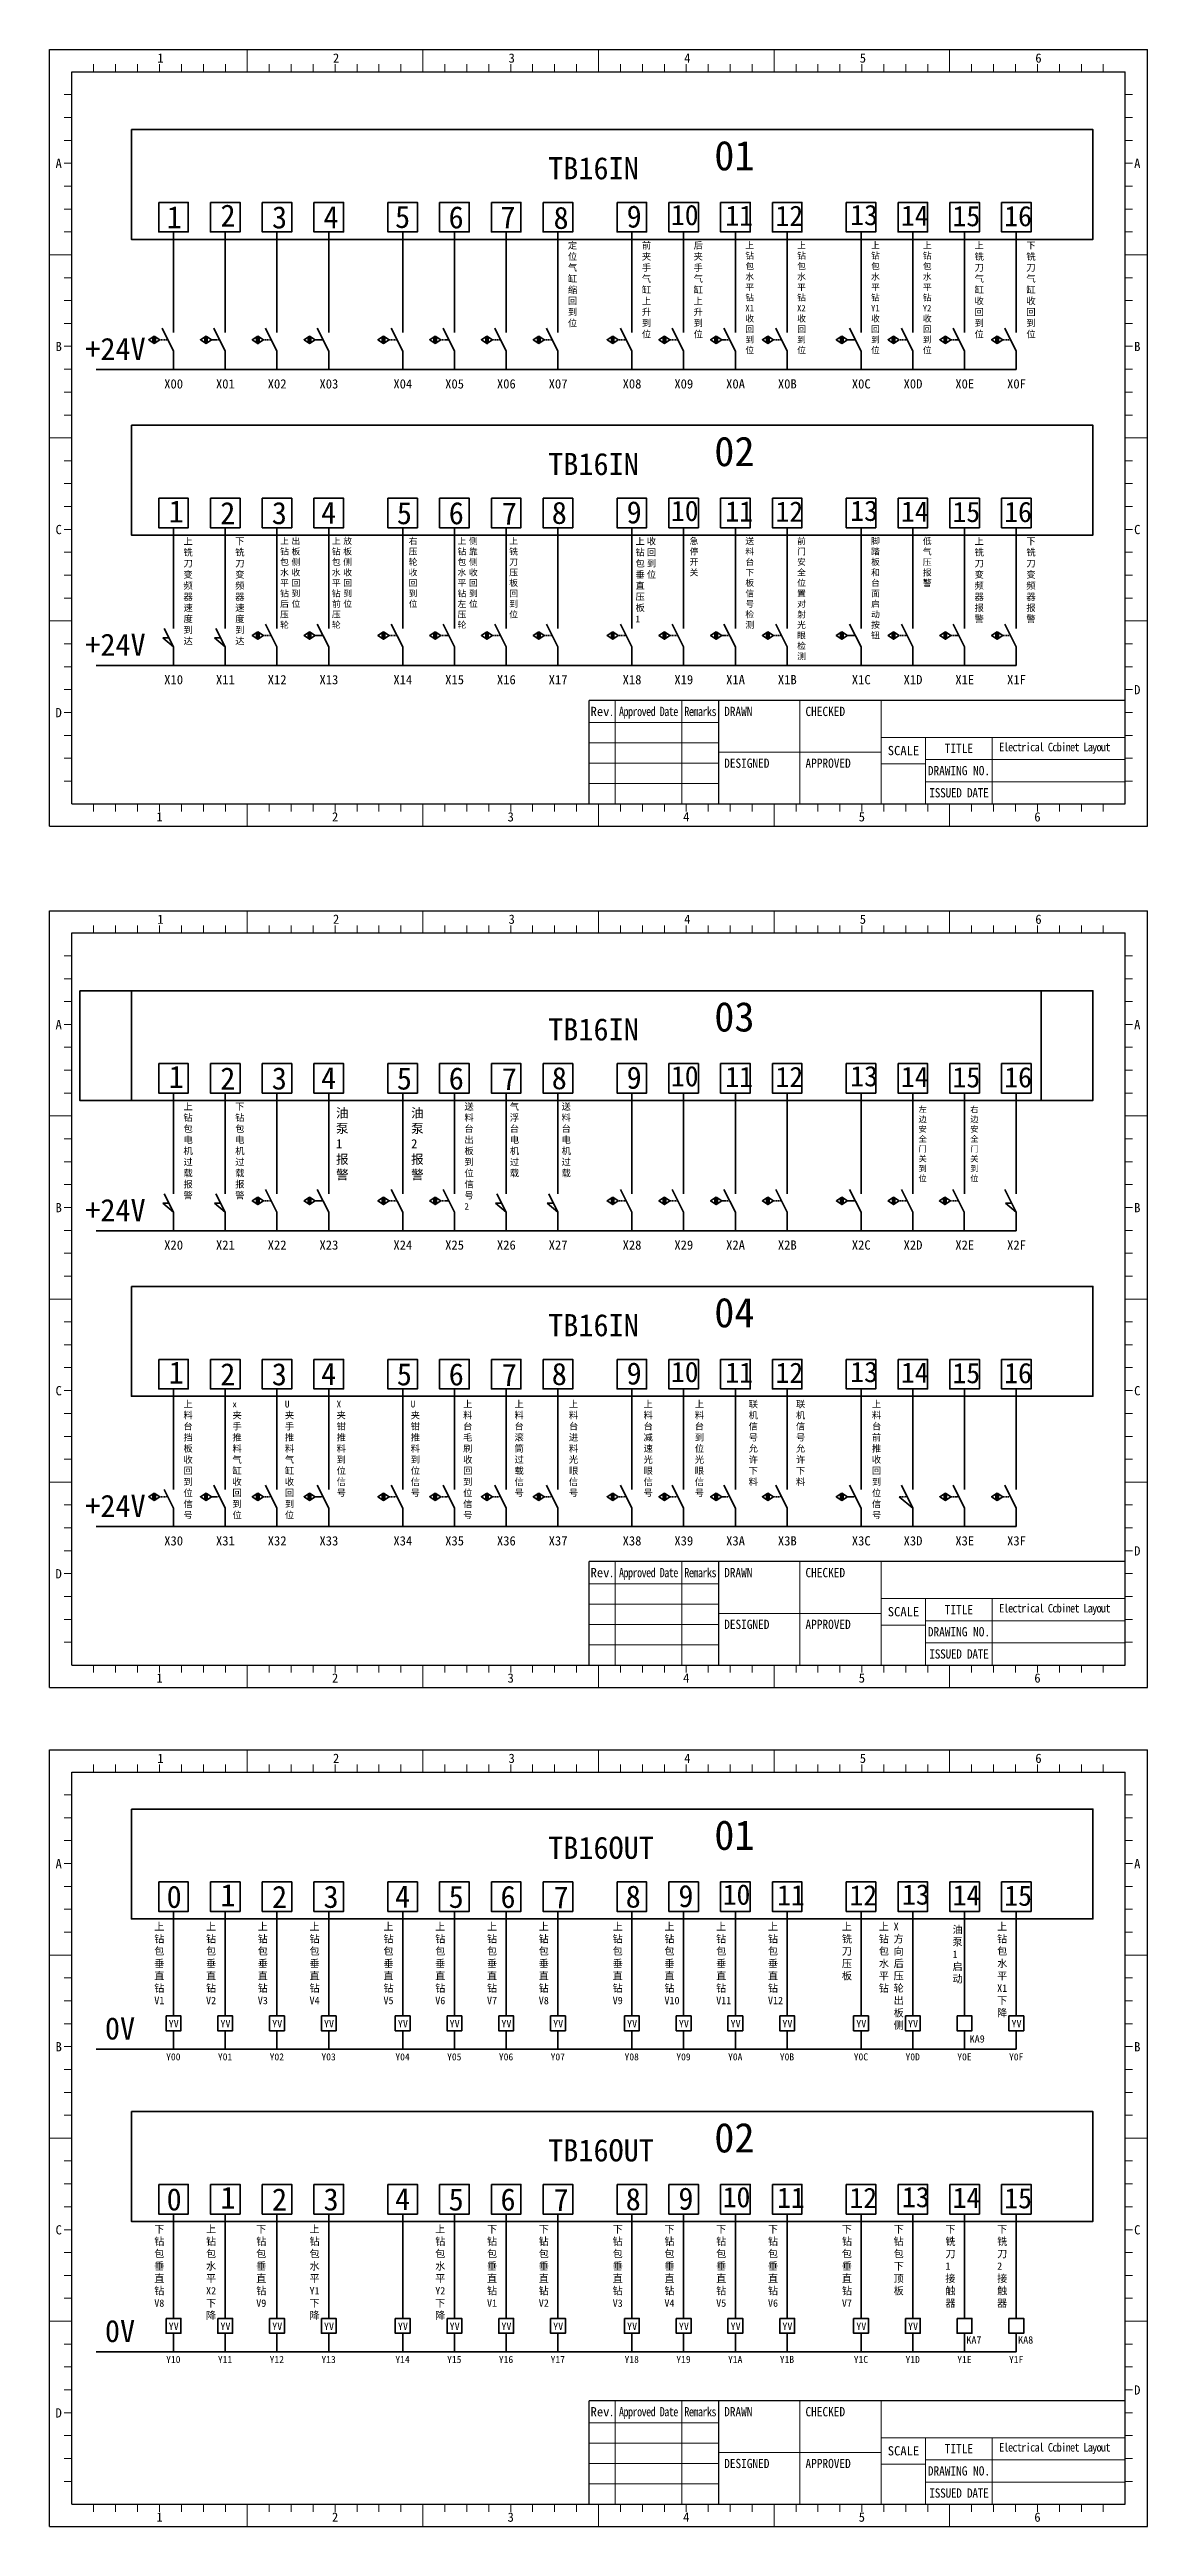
# Model space of a CAD drawing. Header units: millimetres. Extents: x 26 to 3546, y -73 to 3113.
# Drawn here: x 28 to 325, y 846 to 1516 of the extents above; entities that cross this region are included whole.
import ezdxf

# ---------------------------------------------------------------- set-up
doc = ezdxf.new("R2010")
doc.units = ezdxf.units.MM
doc.header["$PDSIZE"] = -5
doc.linetypes.add('DOT2', pattern=[0.125, 0, -0.125])
doc.layers.get('0').update_dxf_attribs({"lineweight": 35})
for name, color, linetype, lineweight in [('图框', 7, 'Continuous', 30), ('粗实线层', 7, 'Continuous', 35), ('细实线层', 7, 'Continuous', 18)]:
    doc.layers.add(name, color=color, linetype=linetype, lineweight=lineweight)
doc.styles.add('GG', font='')
doc.styles.add('SLDTEXTSTYLE0', font='', dxfattribs={"width": 0.7})
doc.styles.add('样式 1', font='')
doc.styles.get('GG').set_extended_font_data('宋体')
doc.styles.get('SLDTEXTSTYLE0').set_extended_font_data('宋体')
doc.styles.get('样式 1').set_extended_font_data('宋体')

msp = doc.modelspace()

# ---------------------------------------------------------------- texts
at = {"color": 0, "attachment_point": 1}
for s, insert, char_height, width, style in [('01', (208.02, 1491.12), 8, 22.5454, '样式 1'), ('TB16IN', (163.1, 1486.7), 6, 22.5454, '样式 1'), ('2', (74.44, 1473.89), 6, 6.0556, '样式 1'), ('9', (184.31, 1473.65), 6, 6.0556, '样式 1'), ('10', (196.3, 1473.8), 5.5, 6.0556, '样式 1'), ('11', (211.01, 1473.63), 5.5, 6.0556, '样式 1'), ('12', (224.58, 1473.59), 5.5, 6.0556, '样式 1'), ('13', (244.8, 1473.81), 5.5, 6.0556, '样式 1'), ('14', (258.51, 1473.63), 5.5, 6.0556, '样式 1'), ('16', (286.46, 1473.51), 5.5, 6.0556, '样式 1'), ('1', (59.88, 1473.44), 6, 6.0556, '样式 1'), ('3', (88.38, 1473.42), 6, 6.0556, '样式 1'), ('4', (102.32, 1473.44), 6, 6.0556, '样式 1'), ('5', (121.67, 1473.54), 6, 6.0556, '样式 1'), ('6', (136.15, 1473.43), 6, 6.0556, '样式 1'), ('7', (150.19, 1473.42), 6, 6.0556, '样式 1'), ('8', (164.54, 1473.29), 6, 6.0556, '样式 1'), ('15', (272.46, 1473.51), 5.5, 6.0556, '样式 1'), ('定位气缸缩回到位', (168.43, 1463.72), 1.8, 3.3841, '样式 1'), ('前夹手气缸上升到位', (188.43, 1463.72), 1.8, 3.3841, '样式 1'), ('后夹手气缸上升到位', (202.43, 1463.72), 1.8, 3.3841, '样式 1'), ('上钻包水平钻X1收回到位', (216.43, 1463.72), 1.7, 3.3841, '样式 1'), ('上钻包水平钻X2收回到位', (230.43, 1463.72), 1.7, 3.3841, '样式 1'), ('上钻包水平钻Y1收回到位', (250.43, 1463.72), 1.7, 3.3841, '样式 1'), ('上钻包水平钻Y2收回到位', (264.43, 1463.72), 1.7, 3.3841, '样式 1'), ('上铣刀气缸收回到位', (278.43, 1463.72), 1.8, 3.3841, '样式 1'), ('下铣刀气缸收回到位', (292.43, 1463.72), 1.8, 3.3841, '样式 1'), ('+24V', (37.88, 1437.84), 6, 8.7024, '样式 1'), ('X00', (59.22, 1426.64), 2.5, 4.9119, '样式 1'), ('X01', (73.22, 1426.64), 2.5, 4.9119, '样式 1'), ('X02', (87.22, 1426.64), 2.5, 4.9119, '样式 1'), ('X03', (101.22, 1426.64), 2.5, 4.9119, '样式 1'), ('X04', (121.22, 1426.64), 2.5, 4.9119, '样式 1'), ('X05', (135.22, 1426.64), 2.5, 4.9119, '样式 1'), ('X06', (149.22, 1426.64), 2.5, 4.9119, '样式 1'), ('X07', (163.22, 1426.64), 2.5, 4.9119, '样式 1'), ('X08', (183.22, 1426.64), 2.5, 4.9119, '样式 1'), ('X09', (197.22, 1426.64), 2.5, 4.9119, '样式 1'), ('X0A', (211.22, 1426.64), 2.5, 4.9119, '样式 1'), ('X0B', (225.22, 1426.64), 2.5, 4.9119, '样式 1'), ('X0C', (245.22, 1426.64), 2.5, 4.9119, '样式 1'), ('X0D', (259.22, 1426.64), 2.5, 4.9119, '样式 1'), ('X0E', (273.22, 1426.64), 2.5, 4.9119, '样式 1'), ('X0F', (287.22, 1426.64), 2.5, 4.9119, '样式 1'), ('TB16IN', (163.1, 1406.72), 6, 22.5454, '样式 1'), ('02', (208.02, 1411.14), 8, 22.5454, '样式 1'), ('1', (60.44, 1393.91), 6, 6.0556, '样式 1'), ('2', (74.38, 1393.44), 6, 6.0556, '样式 1'), ('3', (88.32, 1393.46), 6, 6.0556, '样式 1'), ('4', (101.67, 1393.56), 6, 6.0556, '样式 1'), ('5', (122.15, 1393.45), 6, 6.0556, '样式 1'), ('6', (136.19, 1393.43), 6, 6.0556, '样式 1'), ('7', (150.54, 1393.31), 6, 6.0556, '样式 1'), ('8', (164.06, 1393.52), 6, 6.0556, '样式 1'), ('9', (184.31, 1393.67), 6, 6.0556, '样式 1'), ('10', (196.3, 1393.82), 5.5, 6.0556, '样式 1'), ('11', (211.01, 1393.65), 5.5, 6.0556, '样式 1'), ('12', (224.58, 1393.61), 5.5, 6.0556, '样式 1'), ('13', (244.8, 1393.83), 5.5, 6.0556, '样式 1'), ('14', (258.51, 1393.64), 5.5, 6.0556, '样式 1'), ('15', (272.46, 1393.53), 5.5, 6.0556, '样式 1'), ('16', (286.46, 1393.53), 5.5, 6.0556, '样式 1'), ('上铣刀变频器速度到达', (64.43, 1383.74), 1.8, 3.3841, '样式 1'), ('下铣刀变频器速度到达', (78.43, 1383.74), 1.8, 3.3841, '样式 1'), ('上钻包水平钻后压轮', (90.57, 1383.74), 1.7, 3.0736, '样式 1'), ('出板侧收回到位', (93.66, 1383.74), 1.7, 3.0736, '样式 1'), ('上钻包水平钻前压轮', (104.57, 1383.74), 1.7, 3.0736, '样式 1'), ('放板侧收回到位', (107.66, 1383.74), 1.7, 3.0736, '样式 1'), ('右压轮收回到位', (125.35, 1383.74), 1.7, 3.0736, '样式 1'), ('上钻包水平钻左压轮', (138.57, 1383.74), 1.7, 3.0736, '样式 1'), ('侧靠侧收回到位', (141.66, 1383.74), 1.7, 3.0736, '样式 1'), ('上铣刀压板回到位', (152.55, 1383.74), 1.7, 3.0736, '样式 1'), ('上钻包垂直压板1', (186.71, 1383.74), 1.8, 3.3841, '样式 1'), ('收回到位', (189.78, 1383.74), 1.8, 3.3841, '样式 1'), ('急停开关', (201.34, 1383.74), 1.7, 3.3841, '样式 1'), ('送料台下板信号检测', (216.43, 1383.74), 1.7, 3.3841, '样式 1'), ('前门安全位置对射光眼检测', (230.43, 1383.74), 1.7, 3.5292, '样式 1'), ('脚踏板和台面启动按钮', (250.43, 1383.74), 1.7, 3.3841, '样式 1'), ('低气压报警', (264.43, 1383.74), 1.7, 3.3841, '样式 1'), ('上铣刀变频器报警', (278.43, 1383.74), 1.8, 3.3841, '样式 1'), ('下铣刀变频器报警', (292.43, 1383.74), 1.8, 3.3841, '样式 1'), ('+24V', (37.88, 1357.86), 6, 8.7024, '样式 1'), ('X10', (59.22, 1346.66), 2.5, 4.9119, '样式 1'), ('X11', (73.22, 1346.66), 2.5, 4.9119, '样式 1'), ('X12', (87.22, 1346.66), 2.5, 4.9119, '样式 1'), ('X13', (101.22, 1346.66), 2.5, 4.9119, '样式 1'), ('X14', (121.22, 1346.66), 2.5, 4.9119, '样式 1'), ('X15', (135.22, 1346.66), 2.5, 4.9119, '样式 1'), ('X16', (149.22, 1346.66), 2.5, 4.9119, '样式 1'), ('X17', (163.22, 1346.66), 2.5, 4.9119, '样式 1'), ('X18', (183.22, 1346.66), 2.5, 4.9119, '样式 1'), ('X19', (197.22, 1346.66), 2.5, 4.9119, '样式 1'), ('X1A', (211.22, 1346.66), 2.5, 4.9119, '样式 1'), ('X1B', (225.22, 1346.66), 2.5, 4.9119, '样式 1'), ('X1C', (245.22, 1346.66), 2.5, 4.9119, '样式 1'), ('X1D', (259.22, 1346.66), 2.5, 4.9119, '样式 1'), ('X1E', (273.22, 1346.66), 2.5, 4.9119, '样式 1'), ('X1F', (287.22, 1346.66), 2.5, 4.9119, '样式 1'), ('{\\W0.9;\\T0.85;Electrical Ccbinet Layout}', (285.08, 1328.34), 2.3, 61.5875, 'GG'), ('TB16IN', (163.1, 1253.85), 6, 22.5454, '样式 1'), ('03', (208.02, 1258.27), 8, 22.5454, '样式 1'), ('1', (60.44, 1241.04), 6, 6.0556, '样式 1'), ('2', (74.38, 1240.57), 6, 6.0556, '样式 1'), ('3', (88.32, 1240.59), 6, 6.0556, '样式 1'), ('4', (101.67, 1240.69), 6, 6.0556, '样式 1'), ('5', (122.15, 1240.58), 6, 6.0556, '样式 1'), ('6', (136.19, 1240.57), 6, 6.0556, '样式 1'), ('7', (150.54, 1240.44), 6, 6.0556, '样式 1'), ('8', (164.06, 1240.66), 6, 6.0556, '样式 1'), ('9', (184.31, 1240.8), 6, 6.0556, '样式 1'), ('10', (196.3, 1240.95), 5.5, 6.0556, '样式 1'), ('11', (211.01, 1240.78), 5.5, 6.0556, '样式 1'), ('12', (224.58, 1240.74), 5.5, 6.0556, '样式 1'), ('13', (244.8, 1240.96), 5.5, 6.0556, '样式 1'), ('14', (258.51, 1240.78), 5.5, 6.0556, '样式 1'), ('15', (272.46, 1240.66), 5.5, 6.0556, '样式 1'), ('16', (286.46, 1240.66), 5.5, 6.0556, '样式 1'), ('上钻包电机过载报警', (64.43, 1230.88), 1.8, 3.3841, '样式 1'), ('下钻包电机过载报警', (78.43, 1230.88), 1.8, 3.3841, '样式 1'), ('油泵\\P1报警', (105.69, 1229.5), 2.5, 3.0736, '样式 1'), ('油泵\\P2报警', (126.01, 1229.5), 2.5, 3.0736, '样式 1'), ('送料台出板到位信号2', (140.43, 1230.88), 1.8, 3.3841, '样式 1'), ('气浮台电机过载', (152.71, 1230.88), 1.8, 2.401, '样式 1'), ('送料台电机过载', (166.71, 1230.88), 1.8, 3.3841, '样式 1'), ('左边安全门关到位', (263.26, 1230.01), 1.6, 3.0736, '样式 1'), ('右边安全门关到位', (277.26, 1230.01), 1.6, 3.0736, '样式 1'), ('+24V', (37.88, 1204.99), 6, 8.7024, '样式 1'), ('X20', (59.22, 1193.79), 2.5, 4.9119, '样式 1'), ('X21', (73.22, 1193.79), 2.5, 4.9119, '样式 1'), ('X22', (87.22, 1193.79), 2.5, 4.9119, '样式 1'), ('X23', (101.22, 1193.79), 2.5, 4.9119, '样式 1'), ('X24', (121.22, 1193.79), 2.5, 4.9119, '样式 1'), ('X25', (135.22, 1193.79), 2.5, 4.9119, '样式 1'), ('X26', (149.22, 1193.79), 2.5, 4.9119, '样式 1'), ('X27', (163.22, 1193.79), 2.5, 4.9119, '样式 1'), ('X28', (183.22, 1193.79), 2.5, 4.9119, '样式 1'), ('X29', (197.22, 1193.79), 2.5, 4.9119, '样式 1'), ('X2A', (211.22, 1193.79), 2.5, 4.9119, '样式 1'), ('X2B', (225.22, 1193.79), 2.5, 4.9119, '样式 1'), ('X2C', (245.22, 1193.79), 2.5, 4.9119, '样式 1'), ('X2D', (259.22, 1193.79), 2.5, 4.9119, '样式 1'), ('X2E', (273.22, 1193.79), 2.5, 4.9119, '样式 1'), ('X2F', (287.22, 1193.79), 2.5, 4.9119, '样式 1'), ('TB16IN', (163.1, 1173.87), 6, 22.5454, '样式 1'), ('04', (208.02, 1178.29), 8, 22.5454, '样式 1'), ('1', (60.44, 1161.06), 6, 6.0556, '样式 1'), ('2', (74.38, 1160.59), 6, 6.0556, '样式 1'), ('3', (88.32, 1160.61), 6, 6.0556, '样式 1'), ('4', (101.67, 1160.71), 6, 6.0556, '样式 1'), ('5', (122.15, 1160.6), 6, 6.0556, '样式 1'), ('6', (136.19, 1160.58), 6, 6.0556, '样式 1'), ('7', (150.54, 1160.46), 6, 6.0556, '样式 1'), ('8', (164.06, 1160.68), 6, 6.0556, '样式 1'), ('9', (184.31, 1160.82), 6, 6.0556, '样式 1'), ('10', (196.3, 1160.97), 5.5, 6.0556, '样式 1'), ('11', (211.01, 1160.8), 5.5, 6.0556, '样式 1'), ('12', (224.58, 1160.76), 5.5, 6.0556, '样式 1'), ('13', (244.8, 1160.98), 5.5, 6.0556, '样式 1'), ('14', (258.51, 1160.8), 5.5, 6.0556, '样式 1'), ('15', (272.46, 1160.68), 5.5, 6.0556, '样式 1'), ('16', (286.46, 1160.68), 5.5, 6.0556, '样式 1'), ('+24V', (37.88, 1125.01), 6, 8.7024, '样式 1'), ('X30', (59.22, 1113.81), 2.5, 4.9119, '样式 1'), ('X31', (73.22, 1113.81), 2.5, 4.9119, '样式 1'), ('X32', (87.22, 1113.81), 2.5, 4.9119, '样式 1'), ('X33', (101.22, 1113.81), 2.5, 4.9119, '样式 1'), ('X34', (121.22, 1113.81), 2.5, 4.9119, '样式 1'), ('X35', (135.22, 1113.81), 2.5, 4.9119, '样式 1'), ('X36', (149.22, 1113.81), 2.5, 4.9119, '样式 1'), ('X37', (163.22, 1113.81), 2.5, 4.9119, '样式 1'), ('X38', (183.22, 1113.81), 2.5, 4.9119, '样式 1'), ('X39', (197.22, 1113.81), 2.5, 4.9119, '样式 1'), ('X3A', (211.22, 1113.81), 2.5, 4.9119, '样式 1'), ('X3B', (225.22, 1113.81), 2.5, 4.9119, '样式 1'), ('X3C', (245.22, 1113.81), 2.5, 4.9119, '样式 1'), ('X3D', (259.22, 1113.81), 2.5, 4.9119, '样式 1'), ('X3E', (273.22, 1113.81), 2.5, 4.9119, '样式 1'), ('X3F', (287.22, 1113.81), 2.5, 4.9119, '样式 1'), ('{\\W0.9;\\T0.85;Electrical Ccbinet Layout}', (285.08, 1095.49), 2.3, 61.5875, 'GG'), ('TB16OUT', (163.1, 1032.57), 6, 22.5454, '样式 1'), ('01', (208.02, 1037), 8, 22.5454, '样式 1'), ('0', (59.88, 1019.31), 6, 6.0556, '样式 1'), ('1', (74.44, 1019.77), 6, 6.0556, '样式 1'), ('2', (88.38, 1019.29), 6, 6.0556, '样式 1'), ('3', (102.32, 1019.31), 6, 6.0556, '样式 1'), ('4', (121.67, 1019.41), 6, 6.0556, '样式 1'), ('5', (136.15, 1019.3), 6, 6.0556, '样式 1'), ('6', (150.19, 1019.29), 6, 6.0556, '样式 1'), ('7', (164.54, 1019.16), 6, 6.0556, '样式 1'), ('8', (184.06, 1019.38), 6, 6.0556, '样式 1'), ('9', (198.31, 1019.52), 6, 6.0556, '样式 1'), ('10', (210.3, 1019.67), 5.5, 6.0556, '样式 1'), ('11', (225.01, 1019.5), 5.5, 6.0556, '样式 1'), ('12', (244.58, 1019.46), 5.5, 6.0556, '样式 1'), ('13', (258.8, 1019.69), 5.5, 6.0556, '样式 1'), ('14', (272.51, 1019.5), 5.5, 6.0556, '样式 1'), ('15', (286.46, 1019.38), 5.5, 6.0556, '样式 1'), ('上钻包垂直钻V1', (56.54, 1009.27), 2, 2.93, '样式 1'), ('上钻包垂直钻V2', (70.54, 1009.27), 2, 2.93, '样式 1'), ('上钻包垂直钻V3', (84.54, 1009.27), 2, 2.93, '样式 1'), ('上钻包垂直钻V4', (98.54, 1009.27), 2, 2.93, '样式 1'), ('上钻包垂直钻V5', (118.54, 1009.27), 2, 2.93, '样式 1'), ('上钻包垂直钻V6', (132.54, 1009.27), 2, 2.93, '样式 1'), ('上钻包垂直钻V7', (146.54, 1009.27), 2, 2.93, '样式 1'), ('上钻包垂直钻V8', (160.54, 1009.27), 2, 2.93, '样式 1'), ('上钻包垂直钻V9', (180.54, 1009.27), 2, 2.93, '样式 1'), ('上钻包垂直钻V10', (194.54, 1009.27), 2, 2.93, '样式 1'), ('上钻包垂直钻V11', (208.54, 1009.27), 2, 2.93, '样式 1'), ('上钻包垂直钻V12', (222.54, 1009.27), 2, 2.93, '样式 1'), ('上铣 刀压板\\P', (242.54, 1009.27), 2, 2.93, '样式 1'), ('上钻包水平钻', (252.54, 1009.27), 2, 2.93, '样式 1'), ('X方向后压轮出板侧', (256.54, 1009.27), 2, 2.93, '样式 1'), ('油泵\\P1\\P启动', (272.48, 1008.44), 2, 2.93, '样式 1'), ('上钻包水平X1下降', (284.54, 1009.27), 2, 2.93, '样式 1'), ('0V', (43.19, 983.72), 6, 8.7024, '样式 1'), ('YV', (60.43, 983.01), 2, 2.8645, '样式 1'), ('YV', (74.43, 983.01), 2, 2.8645, '样式 1'), ('YV', (88.43, 983.01), 2, 2.8645, '样式 1'), ('YV', (102.43, 983.01), 2, 2.8645, '样式 1'), ('YV', (122.43, 983.01), 2, 2.8645, '样式 1'), ('YV', (136.43, 983.01), 2, 2.8645, '样式 1'), ('YV', (150.43, 983.01), 2, 2.8645, '样式 1'), ('YV', (164.43, 983.01), 2, 2.8645, '样式 1'), ('YV', (184.43, 983.01), 2, 2.8645, '样式 1'), ('YV', (198.43, 983.01), 2, 2.8645, '样式 1'), ('YV', (212.43, 983.01), 2, 2.8645, '样式 1'), ('YV', (226.43, 983.01), 2, 2.8645, '样式 1'), ('YV', (246.42, 983.01), 2, 2.8645, '样式 1'), ('YV', (260.42, 983.01), 2, 2.8645, '样式 1'), ('KA9', (277.1, 978.89), 2, 2.8645, '样式 1'), ('YV', (288.42, 983.01), 2, 2.8645, '样式 1'), ('Y00', (59.75, 973.98), 1.9, 5.8653, '样式 1'), ('Y01', (73.75, 973.98), 1.9, 5.8653, '样式 1'), ('Y02', (87.75, 973.98), 1.9, 5.8653, '样式 1'), ('Y03', (101.75, 973.98), 1.9, 5.8653, '样式 1'), ('Y04', (121.75, 973.98), 1.9, 5.8653, '样式 1'), ('Y05', (135.75, 973.98), 1.9, 5.8653, '样式 1'), ('Y06', (149.75, 973.98), 1.9, 5.8653, '样式 1'), ('Y07', (163.75, 973.98), 1.9, 5.8653, '样式 1'), ('Y08', (183.75, 973.98), 1.9, 5.8653, '样式 1'), ('Y09', (197.75, 973.98), 1.9, 5.8653, '样式 1'), ('Y0A', (211.75, 973.98), 1.9, 5.8653, '样式 1'), ('Y0B', (225.75, 973.98), 1.9, 5.8653, '样式 1'), ('Y0C', (245.75, 973.98), 1.9, 5.8653, '样式 1'), ('Y0D', (259.75, 973.98), 1.9, 5.8653, '样式 1'), ('Y0E', (273.75, 973.98), 1.9, 5.8653, '样式 1'), ('Y0F', (287.75, 973.98), 1.9, 5.8653, '样式 1'), ('02', (208.02, 955.18), 8, 22.5454, '样式 1'), ('TB16OUT', (163.1, 950.76), 6, 22.5454, '样式 1'), ('1', (74.44, 937.95), 6, 6.0556, '样式 1'), ('9', (198.31, 937.71), 6, 6.0556, '样式 1'), ('10', (210.3, 937.86), 5.5, 6.0556, '样式 1'), ('13', (258.8, 937.87), 5.5, 6.0556, '样式 1'), ('0', (59.88, 937.5), 6, 6.0556, '样式 1'), ('2', (88.38, 937.48), 6, 6.0556, '样式 1'), ('3', (102.32, 937.5), 6, 6.0556, '样式 1'), ('4', (121.67, 937.6), 6, 6.0556, '样式 1'), ('5', (136.15, 937.49), 6, 6.0556, '样式 1'), ('6', (150.19, 937.47), 6, 6.0556, '样式 1'), ('7', (164.54, 937.35), 6, 6.0556, '样式 1'), ('8', (184.06, 937.56), 6, 6.0556, '样式 1'), ('11', (225.01, 937.69), 5.5, 6.0556, '样式 1'), ('12', (244.58, 937.65), 5.5, 6.0556, '样式 1'), ('14', (272.51, 937.69), 5.5, 6.0556, '样式 1'), ('15', (286.46, 937.57), 5.5, 6.0556, '样式 1'), ('下钻包垂直钻\\PV8', (56.54, 927.45), 2, 2.93, '样式 1'), ('上钻包水平X2下降', (70.54, 927.45), 2, 2.93, '样式 1'), ('下钻包垂直钻V9\\P', (84.12, 927.45), 2, 2.93, '样式 1'), ('上钻包水平Y1下降', (98.54, 927.45), 2, 2.93, '样式 1'), ('上钻包水平Y2下降', (132.54, 927.45), 2, 2.93, '样式 1'), ('下钻包垂直钻V1', (146.54, 927.45), 2, 2.93, '样式 1'), ('下钻包垂直钻V2', (160.54, 927.45), 2, 2.93, '样式 1'), ('下钻包垂直钻V3', (180.54, 927.45), 2, 2.93, '样式 1'), ('下钻包垂直钻V4', (194.54, 927.45), 2, 2.93, '样式 1'), ('下钻包垂直钻V5', (208.54, 927.45), 2, 2.93, '样式 1'), ('下钻包垂直钻V6', (222.54, 927.45), 2, 2.93, '样式 1'), ('下钻包垂直钻V7', (242.54, 927.45), 2, 2.93, '样式 1'), ('下钻包下顶板', (256.54, 927.45), 2, 2.93, '样式 1'), ('下铣刀\\P1\\P接触器', (270.54, 927.45), 2, 2.93, '样式 1'), ('下铣刀\\P2\\P接触器', (284.54, 927.45), 2, 2.93, '样式 1'), ('0V', (43.19, 901.9), 6, 8.7024, '样式 1'), ('YV', (60.43, 901.2), 2, 2.8645, '样式 1'), ('YV', (74.43, 901.2), 2, 2.8645, '样式 1'), ('YV', (88.43, 901.2), 2, 2.8645, '样式 1'), ('YV', (102.43, 901.2), 2, 2.8645, '样式 1'), ('YV', (122.43, 901.2), 2, 2.8645, '样式 1'), ('YV', (136.43, 901.2), 2, 2.8645, '样式 1'), ('YV', (150.43, 901.2), 2, 2.8645, '样式 1'), ('YV', (164.43, 901.2), 2, 2.8645, '样式 1'), ('YV', (184.43, 901.2), 2, 2.8645, '样式 1'), ('YV', (198.43, 901.2), 2, 2.8645, '样式 1'), ('YV', (212.43, 901.2), 2, 2.8645, '样式 1'), ('YV', (226.43, 901.2), 2, 2.8645, '样式 1'), ('YV', (246.42, 901.2), 2, 2.8645, '样式 1'), ('YV', (260.42, 901.2), 2, 2.8645, '样式 1'), ('KA7', (276.21, 897.5), 2, 2.8645, '样式 1'), ('KA8', (290.21, 897.5), 2, 2.8645, '样式 1'), ('Y10', (59.75, 892.16), 1.9, 5.8653, '样式 1'), ('Y11', (73.75, 892.16), 1.9, 5.8653, '样式 1'), ('Y12', (87.75, 892.16), 1.9, 5.8653, '样式 1'), ('Y13', (101.75, 892.16), 1.9, 5.8653, '样式 1'), ('Y14', (121.75, 892.16), 1.9, 5.8653, '样式 1'), ('Y15', (135.75, 892.16), 1.9, 5.8653, '样式 1'), ('Y16', (149.75, 892.16), 1.9, 5.8653, '样式 1'), ('Y17', (163.75, 892.16), 1.9, 5.8653, '样式 1'), ('Y18', (183.75, 892.16), 1.9, 5.8653, '样式 1'), ('Y19', (197.75, 892.16), 1.9, 5.8653, '样式 1'), ('Y1A', (211.75, 892.16), 1.9, 5.8653, '样式 1'), ('Y1B', (225.75, 892.16), 1.9, 5.8653, '样式 1'), ('Y1C', (245.75, 892.16), 1.9, 5.8653, '样式 1'), ('Y1D', (259.75, 892.16), 1.9, 5.8653, '样式 1'), ('Y1E', (273.75, 892.16), 1.9, 5.8653, '样式 1'), ('Y1F', (287.75, 892.16), 1.9, 5.8653, '样式 1'), ('{\\W0.9;\\T0.85;Electrical Ccbinet Layout}', (285.08, 868.6), 2.3, 61.5875, 'GG')]:
    msp.add_mtext(s, dxfattribs=dict(at, insert=insert, char_height=char_height, width=width, style=style))
at = {"color": 3, "char_height": 1.8, "width": 3.3841, "attachment_point": 1, "style": '样式 1'}
for s, insert in [('上料台挡板收回到位信号\\P', (64.43, 1150.42)), ('x夹手推料气缸收回到位\\P', (77.67, 1150.42)), ('U夹手推料气缸收回到位\\P', (91.87, 1150.42)), ('X夹钳推料到位信号\\P', (105.86, 1150.42)), ('U夹钳推料到位信号\\P', (125.9, 1150.42)), ('上料台毛刷收回到位信号\\P', (140.09, 1150.42)), ('上料台滚筒过载信号\\P', (153.98, 1150.42)), ('上料台进料光眼信号\\P', (168.69, 1150.42)), ('上料台减速光眼信号\\P', (188.89, 1150.42)), ('上料台到位光眼信号\\P', (202.75, 1150.42)), ('联机信号允许下料\\P', (217.31, 1150.42)), ('联机信号允许下料\\P', (230.11, 1150.42)), ('上料台前推收回到位信号\\P', (250.66, 1150.42))]:
    msp.add_mtext(s, dxfattribs=dict(at, insert=insert))
at = {"layer": '图框', "color": 0, "lineweight": 15, "char_height": 2.5, "style": 'SLDTEXTSTYLE0'}
for s, insert, width, attachment_point in [('{\\W1;1}', (58.22, 1514.74), 2.0278, 2), ('{\\W1;2}', (105.72, 1514.74), 2.75, 2), ('{\\W1;3}', (153.22, 1514.74), 2.6944, 2), ('{\\W1;4}', (200.72, 1514.74), 3.0556, 2), ('{\\W1;5}', (248.22, 1514.74), 2.6944, 2), ('{\\W1;6}', (295.71, 1514.74), 2.8333, 2), ('{\\W1;A}', (30.68, 1486.25), 3.3611, 2), ('{\\W1;A}', (322.44, 1486.25), 3.3611, 2), ('{\\W1;B}', (30.68, 1436.75), 3.1944, 2), ('{\\W1;B}', (322.44, 1436.75), 3.1944, 2), ('{\\W1;C}', (30.68, 1387.25), 3.0833, 2), ('{\\W1;C}', (322.44, 1387.25), 3.0833, 2), ('{\\W1;D}', (322.44, 1343.93), 3.1111, 2), ('{\\W1;D}', (30.68, 1337.75), 3.1111, 2), ('{\\W1;Rev\\W0.7;.}', (177.7, 1338.07), 11.3306, 2), ('{\\W0.8;\\T0.9;Approved Date}', (190.2, 1338.07), 33.1867, 2), ('{\\W0.8;\\T0.9;Remarks}', (204.2, 1338.07), 17.5822, 2), ('{\\W0.9;DRAWN}', (210.69, 1338.07), 15.775, 1), ('{\\W0.9;CHECKED}', (232.69, 1338.07), 21.975, 1), ('{\\W1;SCALE}', (259.2, 1327.49), 17.25, 2), ('{\\W0.9;TITLE}', (274.2, 1328.07), 15.625, 2), ('{\\W0.9;DESIGNED}', (210.69, 1324.07), 25.2, 1), ('{\\W0.9;APPROVED}', (232.69, 1324.07), 25.325, 1), ('{\\W0.9;DRAWING NO.}', (274.2, 1322.07), 33, 2), ('{\\W0.9;\\T0.95;ISSUED DATE}', (274.2, 1316.07), 32.8, 2), ('{\\W1;1}', (57.95, 1309.57), 2.0278, 2), ('{\\W1;2}', (105.45, 1309.57), 2.75, 2), ('{\\W1;3}', (152.95, 1309.57), 2.6944, 2), ('{\\W1;4}', (200.44, 1309.57), 3.0556, 2), ('{\\W1;5}', (247.94, 1309.57), 2.6944, 2), ('{\\W1;6}', (295.44, 1309.57), 2.8333, 2), ('{\\W1;1}', (58.22, 1281.89), 2.0278, 2), ('{\\W1;2}', (105.72, 1281.89), 2.75, 2), ('{\\W1;3}', (153.22, 1281.89), 2.6944, 2), ('{\\W1;4}', (200.72, 1281.89), 3.0556, 2), ('{\\W1;5}', (248.22, 1281.89), 2.6944, 2), ('{\\W1;6}', (295.71, 1281.89), 2.8333, 2), ('{\\W1;A}', (30.68, 1253.4), 3.3611, 2), ('{\\W1;A}', (322.44, 1253.4), 3.3611, 2), ('{\\W1;B}', (30.68, 1203.9), 3.1944, 2), ('{\\W1;B}', (322.44, 1203.9), 3.1944, 2), ('{\\W1;C}', (30.68, 1154.4), 3.0833, 2), ('{\\W1;C}', (322.44, 1154.4), 3.0833, 2), ('{\\W1;Rev\\W0.7;.}', (177.7, 1105.22), 11.3306, 2), ('{\\W0.8;\\T0.9;Approved Date}', (190.2, 1105.22), 33.1867, 2), ('{\\W0.8;\\T0.9;Remarks}', (204.2, 1105.22), 17.5822, 2), ('{\\W0.9;DRAWN}', (210.69, 1105.22), 15.775, 1), ('{\\W0.9;CHECKED}', (232.69, 1105.22), 21.975, 1), ('{\\W1;D}', (322.44, 1111.09), 3.1111, 2), ('{\\W1;D}', (30.68, 1104.9), 3.1111, 2), ('{\\W1;SCALE}', (259.2, 1094.65), 17.25, 2), ('{\\W0.9;TITLE}', (274.2, 1095.22), 15.625, 2), ('{\\W0.9;DESIGNED}', (210.69, 1091.22), 25.2, 1), ('{\\W0.9;APPROVED}', (232.69, 1091.22), 25.325, 1), ('{\\W0.9;DRAWING NO.}', (274.2, 1089.22), 33, 2), ('{\\W0.9;\\T0.95;ISSUED DATE}', (274.2, 1083.22), 32.8, 2), ('{\\W1;1}', (57.95, 1076.72), 2.0278, 2), ('{\\W1;2}', (105.45, 1076.72), 2.75, 2), ('{\\W1;3}', (152.95, 1076.72), 2.6944, 2), ('{\\W1;4}', (200.44, 1076.72), 3.0556, 2), ('{\\W1;5}', (247.94, 1076.72), 2.6944, 2), ('{\\W1;6}', (295.44, 1076.72), 2.8333, 2), ('{\\W1;1}', (58.22, 1055.01), 2.0278, 2), ('{\\W1;2}', (105.72, 1055.01), 2.75, 2), ('{\\W1;3}', (153.22, 1055.01), 2.6944, 2), ('{\\W1;4}', (200.72, 1055.01), 3.0556, 2), ('{\\W1;5}', (248.22, 1055.01), 2.6944, 2), ('{\\W1;6}', (295.71, 1055.01), 2.8333, 2), ('{\\W1;A}', (30.68, 1026.51), 3.3611, 2), ('{\\W1;A}', (322.44, 1026.51), 3.3611, 2), ('{\\W1;B}', (30.68, 977.01), 3.1944, 2), ('{\\W1;B}', (322.44, 977.01), 3.1944, 2), ('{\\W1;C}', (30.68, 927.51), 3.0833, 2), ('{\\W1;C}', (322.44, 927.51), 3.0833, 2), ('{\\W1;D}', (322.44, 884.2), 3.1111, 2), ('{\\W1;D}', (30.68, 878.01), 3.1111, 2), ('{\\W1;Rev\\W0.7;.}', (177.7, 878.33), 11.3306, 2), ('{\\W0.8;\\T0.9;Approved Date}', (190.2, 878.33), 33.1867, 2), ('{\\W0.8;\\T0.9;Remarks}', (204.2, 878.33), 17.5822, 2), ('{\\W0.9;DRAWN}', (210.69, 878.33), 15.775, 1), ('{\\W0.9;CHECKED}', (232.69, 878.33), 21.975, 1), ('{\\W0.9;DESIGNED}', (210.69, 864.33), 25.2, 1), ('{\\W0.9;APPROVED}', (232.69, 864.33), 25.325, 1), ('{\\W1;SCALE}', (259.2, 867.76), 17.25, 2), ('{\\W0.9;TITLE}', (274.2, 868.33), 15.625, 2), ('{\\W0.9;DRAWING NO.}', (274.2, 862.33), 33, 2), ('{\\W0.9;\\T0.95;ISSUED DATE}', (274.2, 856.33), 32.8, 2), ('{\\W1;1}', (57.95, 849.83), 2.0278, 2), ('{\\W1;2}', (105.45, 849.83), 2.75, 2), ('{\\W1;3}', (152.95, 849.83), 2.6944, 2), ('{\\W1;4}', (200.44, 849.83), 3.0556, 2), ('{\\W1;5}', (247.94, 849.83), 2.6944, 2), ('{\\W1;6}', (295.44, 849.83), 2.8333, 2)]:
    msp.add_mtext(s, dxfattribs=dict(at, insert=insert, width=width, attachment_point=attachment_point))

# ---------------------------------------------------------------- linework, layer by layer
at = {"color": 0}
for p, q in [((61.73, 1466.47), (61.73, 1439.24)), ((75.73, 1466.47), (75.73, 1439.24)), ((89.73, 1466.47), (89.73, 1439.24)), ((103.73, 1466.47), (103.73, 1439.24)), ((123.73, 1466.47), (123.73, 1439.24)), ((137.73, 1466.47), (137.73, 1439.24)), ((151.73, 1466.47), (151.73, 1439.24)), ((165.73, 1466.47), (165.73, 1439.24)), ((185.73, 1466.47), (185.73, 1439.24)), ((199.73, 1466.47), (199.73, 1439.24)), ((213.73, 1466.47), (213.73, 1439.24)), ((227.73, 1466.47), (227.73, 1439.24)), ((247.72, 1466.47), (247.72, 1439.24)), ((261.72, 1466.47), (261.72, 1439.24)), ((275.72, 1466.47), (275.72, 1439.24)), ((289.72, 1466.47), (289.72, 1439.24)), ((61.73, 1434.24), (58.64, 1440.42)), ((75.73, 1434.24), (72.64, 1440.42)), ((89.73, 1434.24), (86.64, 1440.42)), ((103.73, 1434.24), (100.64, 1440.42)), ((123.73, 1434.24), (120.64, 1440.42)), ((137.73, 1434.24), (134.64, 1440.42)), ((151.73, 1434.24), (148.64, 1440.42)), ((165.73, 1434.24), (162.64, 1440.42)), ((185.73, 1434.24), (182.64, 1440.42)), ((199.73, 1434.24), (196.64, 1440.42)), ((213.73, 1434.24), (210.64, 1440.42)), ((227.73, 1434.24), (224.64, 1440.42)), ((247.72, 1434.24), (244.63, 1440.42)), ((261.72, 1434.24), (258.63, 1440.42)), ((275.72, 1434.24), (272.63, 1440.42)), ((289.72, 1434.24), (286.63, 1440.42)), ((56.19, 1438.09), (56.19, 1436.56)), ((56.54, 1437.32), (56.54, 1438.32)), ((56.54, 1437.32), (56.54, 1436.32)), ((56.89, 1438.09), (56.89, 1436.56)), ((61.73, 1434.24), (61.73, 1429.24)), ((70.19, 1438.09), (70.19, 1436.56)), ((70.54, 1437.32), (70.54, 1438.32)), ((70.54, 1437.32), (70.54, 1436.32)), ((70.89, 1438.09), (70.89, 1436.56)), ((75.73, 1434.24), (75.73, 1429.24)), ((84.19, 1438.09), (84.19, 1436.56)), ((84.54, 1437.32), (84.54, 1438.32)), ((84.54, 1437.32), (84.54, 1436.32)), ((84.59, 1436.09), (84.59, 1437.09)), ((84.89, 1438.09), (84.89, 1436.56)), ((89.73, 1434.24), (89.73, 1429.24)), ((98.19, 1438.09), (98.19, 1436.56)), ((98.54, 1437.32), (98.54, 1438.32)), ((98.54, 1437.32), (98.54, 1436.32)), ((98.89, 1438.09), (98.89, 1436.56)), ((103.73, 1434.24), (103.73, 1429.24)), ((118.19, 1438.09), (118.19, 1436.56)), ((118.54, 1437.32), (118.54, 1438.32)), ((118.54, 1437.32), (118.54, 1436.32)), ((118.89, 1438.09), (118.89, 1436.56)), ((123.73, 1434.24), (123.73, 1429.24)), ((132.19, 1438.09), (132.19, 1436.56)), ((132.54, 1437.32), (132.54, 1438.32)), ((132.54, 1437.32), (132.54, 1436.32)), ((132.89, 1438.09), (132.89, 1436.56)), ((137.73, 1434.24), (137.73, 1429.24)), ((146.19, 1438.09), (146.19, 1436.56)), ((146.54, 1437.32), (146.54, 1438.32)), ((146.54, 1437.32), (146.54, 1436.32)), ((146.59, 1436.09), (146.59, 1437.09)), ((146.89, 1438.09), (146.89, 1436.56)), ((151.73, 1434.24), (151.73, 1429.24)), ((160.19, 1438.09), (160.19, 1436.56)), ((160.54, 1437.32), (160.54, 1438.32)), ((160.54, 1437.32), (160.54, 1436.32)), ((160.89, 1438.09), (160.89, 1436.56)), ((165.73, 1434.24), (165.73, 1429.24)), ((180.19, 1438.09), (180.19, 1436.56)), ((180.54, 1437.32), (180.54, 1438.32)), ((180.54, 1437.32), (180.54, 1436.32)), ((180.89, 1438.09), (180.89, 1436.56)), ((185.73, 1434.24), (185.73, 1429.24)), ((194.19, 1438.09), (194.19, 1436.56)), ((194.54, 1437.32), (194.54, 1438.32)), ((194.54, 1437.32), (194.54, 1436.32)), ((194.89, 1438.09), (194.89, 1436.56)), ((199.73, 1434.24), (199.73, 1429.24)), ((208.19, 1438.09), (208.19, 1436.56)), ((208.54, 1437.32), (208.54, 1438.32)), ((208.54, 1437.32), (208.54, 1436.32)), ((208.89, 1438.09), (208.89, 1436.56)), ((213.73, 1434.24), (213.73, 1429.24)), ((222.19, 1438.09), (222.19, 1436.56)), ((222.54, 1437.32), (222.54, 1438.32)), ((222.54, 1437.32), (222.54, 1436.32)), ((222.89, 1438.09), (222.89, 1436.56)), ((227.73, 1434.24), (227.73, 1429.24)), ((242.18, 1438.09), (242.18, 1436.56)), ((242.53, 1437.32), (242.53, 1438.32)), ((242.53, 1437.32), (242.53, 1436.32)), ((242.88, 1438.09), (242.88, 1436.56)), ((247.72, 1434.24), (247.72, 1429.24)), ((256.18, 1438.09), (256.18, 1436.56)), ((256.53, 1437.32), (256.53, 1438.32)), ((256.53, 1437.32), (256.53, 1436.32)), ((256.88, 1438.09), (256.88, 1436.56)), ((261.72, 1434.24), (261.72, 1429.24)), ((270.18, 1438.09), (270.18, 1436.56)), ((270.53, 1437.32), (270.53, 1438.32)), ((270.53, 1437.32), (270.53, 1436.32)), ((270.88, 1438.09), (270.88, 1436.56)), ((275.72, 1434.24), (275.72, 1429.24)), ((284.18, 1438.09), (284.18, 1436.56)), ((284.53, 1437.32), (284.53, 1438.32)), ((284.53, 1437.32), (284.53, 1436.32)), ((284.88, 1438.09), (284.88, 1436.56)), ((289.72, 1434.24), (289.72, 1429.24)), ((289.72, 1429.24), (40.86, 1429.24)), ((61.73, 1386.48), (61.73, 1359.26)), ((75.73, 1386.48), (75.73, 1359.26)), ((89.73, 1386.48), (89.73, 1359.26)), ((103.73, 1386.48), (103.73, 1359.26)), ((123.73, 1386.48), (123.73, 1359.26)), ((137.73, 1386.48), (137.73, 1359.26)), ((151.73, 1386.48), (151.73, 1359.26)), ((165.73, 1386.48), (165.73, 1359.26)), ((185.73, 1386.48), (185.73, 1359.26)), ((199.73, 1386.48), (199.73, 1359.26)), ((213.73, 1386.48), (213.73, 1359.26)), ((227.73, 1386.48), (227.73, 1359.26)), ((247.72, 1386.48), (247.72, 1359.26)), ((261.72, 1386.48), (261.72, 1359.26)), ((275.72, 1386.48), (275.72, 1359.26)), ((289.72, 1386.48), (289.72, 1359.26)), ((89.73, 1354.26), (86.64, 1360.44)), ((103.73, 1354.26), (100.64, 1360.44)), ((123.73, 1354.26), (120.64, 1360.44)), ((137.73, 1354.26), (134.64, 1360.44)), ((151.73, 1354.26), (148.64, 1360.44)), ((165.73, 1354.26), (162.64, 1360.44)), ((185.73, 1354.26), (182.64, 1360.44)), ((199.73, 1354.26), (196.64, 1360.44)), ((213.73, 1354.26), (210.64, 1360.44)), ((227.73, 1354.26), (224.64, 1360.44)), ((247.72, 1354.26), (244.63, 1360.44)), ((261.72, 1354.26), (258.63, 1360.44)), ((275.72, 1354.26), (272.63, 1360.44)), ((289.72, 1354.26), (286.63, 1360.44)), ((60.48, 1356.76), (58.83, 1356.76)), ((58.83, 1356.76), (61.73, 1354.26)), ((61.73, 1354.26), (59.23, 1359.26)), ((61.73, 1354.26), (61.73, 1349.26)), ((74.48, 1356.76), (72.83, 1356.76)), ((72.83, 1356.76), (75.73, 1354.26)), ((75.73, 1354.26), (73.23, 1359.26)), ((75.73, 1354.26), (75.73, 1349.26)), ((84.19, 1358.11), (84.19, 1356.57)), ((84.54, 1357.34), (84.54, 1358.34)), ((84.54, 1357.34), (84.54, 1356.34)), ((84.89, 1358.11), (84.89, 1356.57)), ((89.73, 1354.26), (89.73, 1349.26)), ((98.19, 1358.11), (98.19, 1356.57)), ((98.54, 1357.34), (98.54, 1358.34)), ((98.54, 1357.34), (98.54, 1356.34)), ((98.89, 1358.11), (98.89, 1356.57)), ((103.73, 1354.26), (103.73, 1349.26)), ((118.19, 1358.11), (118.19, 1356.57)), ((118.54, 1357.34), (118.54, 1358.34)), ((118.54, 1357.34), (118.54, 1356.34)), ((118.89, 1358.11), (118.89, 1356.57)), ((123.73, 1354.26), (123.73, 1349.26)), ((132.19, 1358.11), (132.19, 1356.57)), ((132.54, 1357.34), (132.54, 1358.34)), ((132.54, 1357.34), (132.54, 1356.34)), ((132.89, 1358.11), (132.89, 1356.57)), ((137.73, 1354.26), (137.73, 1349.26)), ((146.19, 1358.11), (146.19, 1356.57)), ((146.54, 1357.34), (146.54, 1358.34)), ((146.54, 1357.34), (146.54, 1356.34)), ((146.89, 1358.11), (146.89, 1356.57)), ((151.73, 1354.26), (151.73, 1349.26)), ((160.19, 1358.11), (160.19, 1356.57)), ((160.54, 1357.34), (160.54, 1358.34)), ((160.54, 1357.34), (160.54, 1356.34)), ((160.89, 1358.11), (160.89, 1356.57)), ((165.73, 1354.26), (165.73, 1349.26)), ((180.19, 1358.11), (180.19, 1356.57)), ((180.54, 1357.34), (180.54, 1358.34)), ((180.54, 1357.34), (180.54, 1356.34)), ((180.89, 1358.11), (180.89, 1356.57)), ((185.73, 1354.26), (185.73, 1349.26)), ((194.19, 1358.11), (194.19, 1356.57)), ((194.54, 1357.34), (194.54, 1358.34)), ((194.54, 1357.34), (194.54, 1356.34)), ((194.89, 1358.11), (194.89, 1356.57)), ((199.73, 1354.26), (199.73, 1349.26)), ((208.19, 1358.11), (208.19, 1356.57)), ((208.54, 1357.34), (208.54, 1358.34)), ((208.54, 1357.34), (208.54, 1356.34)), ((208.89, 1358.11), (208.89, 1356.57)), ((213.73, 1354.26), (213.73, 1349.26)), ((222.19, 1358.11), (222.19, 1356.57)), ((222.54, 1357.34), (222.54, 1358.34)), ((222.54, 1357.34), (222.54, 1356.34)), ((222.89, 1358.11), (222.89, 1356.57)), ((227.73, 1354.26), (227.73, 1349.26)), ((242.18, 1358.11), (242.18, 1356.57)), ((242.53, 1357.34), (242.53, 1358.34)), ((242.53, 1357.34), (242.53, 1356.34)), ((242.88, 1358.11), (242.88, 1356.57)), ((247.72, 1354.26), (247.72, 1349.26)), ((256.18, 1358.11), (256.18, 1356.57)), ((256.53, 1357.34), (256.53, 1358.34)), ((256.53, 1357.34), (256.53, 1356.34)), ((256.88, 1358.11), (256.88, 1356.57)), ((261.72, 1354.26), (261.72, 1349.26)), ((270.18, 1358.11), (270.18, 1356.57)), ((270.53, 1357.34), (270.53, 1358.34)), ((270.53, 1357.34), (270.53, 1356.34)), ((270.88, 1358.11), (270.88, 1356.57)), ((275.72, 1354.26), (275.72, 1349.26)), ((284.18, 1358.11), (284.18, 1356.57)), ((284.53, 1357.34), (284.53, 1358.34)), ((284.53, 1357.34), (284.53, 1356.34)), ((284.88, 1358.11), (284.88, 1356.57)), ((289.72, 1354.26), (289.72, 1349.26)), ((289.72, 1349.26), (40.86, 1349.26)), ((61.73, 1233.62), (61.73, 1206.39)), ((75.73, 1233.62), (75.73, 1206.39)), ((89.73, 1233.62), (89.73, 1206.39)), ((103.73, 1233.62), (103.73, 1206.39)), ((123.73, 1233.62), (123.73, 1206.39)), ((137.73, 1233.62), (137.73, 1206.39)), ((151.73, 1233.62), (151.73, 1206.39)), ((165.73, 1233.62), (165.73, 1206.39)), ((185.73, 1233.62), (185.73, 1206.39)), ((199.73, 1233.62), (199.73, 1206.39)), ((213.73, 1233.62), (213.73, 1206.39)), ((227.73, 1233.62), (227.73, 1206.39)), ((247.73, 1233.62), (247.73, 1206.39)), ((261.73, 1233.62), (261.73, 1206.39)), ((275.73, 1233.62), (275.73, 1206.39)), ((289.72, 1233.62), (289.72, 1206.39)), ((61.73, 1201.39), (59.23, 1206.39)), ((75.73, 1201.39), (73.23, 1206.39)), ((89.73, 1201.39), (86.64, 1207.57)), ((103.73, 1201.39), (100.64, 1207.57)), ((123.73, 1201.39), (120.64, 1207.57)), ((137.73, 1201.39), (134.64, 1207.57)), ((151.73, 1201.39), (149.23, 1206.39)), ((165.73, 1201.39), (163.23, 1206.39)), ((185.73, 1201.39), (182.64, 1207.57)), ((199.73, 1201.39), (196.64, 1207.57)), ((213.73, 1201.39), (210.64, 1207.57)), ((227.73, 1201.39), (224.64, 1207.57)), ((247.73, 1201.39), (244.64, 1207.57)), ((261.73, 1201.39), (258.64, 1207.57)), ((275.6, 1201.39), (272.51, 1207.57)), ((289.72, 1201.39), (286.63, 1207.57)), ((60.48, 1203.89), (58.83, 1203.89)), ((58.83, 1203.89), (61.73, 1201.39)), ((61.73, 1201.39), (61.73, 1196.39)), ((74.48, 1203.89), (72.83, 1203.89)), ((72.83, 1203.89), (75.73, 1201.39)), ((75.73, 1201.39), (75.73, 1196.39)), ((84.19, 1205.24), (84.19, 1203.71)), ((84.54, 1204.47), (84.54, 1205.47)), ((84.54, 1204.47), (84.54, 1203.47)), ((84.89, 1205.24), (84.89, 1203.71)), ((89.73, 1201.39), (89.73, 1196.39)), ((98.19, 1205.24), (98.19, 1203.71)), ((98.54, 1204.47), (98.54, 1205.47)), ((98.54, 1204.47), (98.54, 1203.47)), ((98.89, 1205.24), (98.89, 1203.71)), ((103.73, 1201.39), (103.73, 1196.39)), ((118.19, 1205.24), (118.19, 1203.71)), ((118.54, 1204.47), (118.54, 1205.47)), ((118.54, 1204.47), (118.54, 1203.47)), ((118.89, 1205.24), (118.89, 1203.71)), ((123.73, 1201.39), (123.73, 1196.39)), ((132.19, 1205.24), (132.19, 1203.71)), ((132.54, 1204.47), (132.54, 1205.47)), ((132.54, 1204.47), (132.54, 1203.47)), ((132.89, 1205.24), (132.89, 1203.71)), ((137.73, 1201.39), (137.73, 1196.39)), ((150.48, 1203.89), (148.83, 1203.89)), ((148.83, 1203.89), (151.73, 1201.39)), ((151.73, 1201.39), (151.73, 1196.39)), ((164.48, 1203.89), (162.83, 1203.89)), ((162.83, 1203.89), (165.73, 1201.39)), ((165.73, 1201.39), (165.73, 1196.39)), ((180.19, 1205.24), (180.19, 1203.71)), ((180.54, 1204.47), (180.54, 1205.47)), ((180.54, 1204.47), (180.54, 1203.47)), ((180.89, 1205.24), (180.89, 1203.71)), ((185.73, 1201.39), (185.73, 1196.39)), ((194.19, 1205.24), (194.19, 1203.71)), ((194.54, 1204.47), (194.54, 1205.47)), ((194.54, 1204.47), (194.54, 1203.47)), ((194.89, 1205.24), (194.89, 1203.71)), ((199.73, 1201.39), (199.73, 1196.39)), ((208.19, 1205.24), (208.19, 1203.71)), ((208.54, 1204.47), (208.54, 1205.47)), ((208.54, 1204.47), (208.54, 1203.47)), ((208.89, 1205.24), (208.89, 1203.71)), ((213.73, 1201.39), (213.73, 1196.39)), ((222.19, 1205.24), (222.19, 1203.71)), ((222.54, 1204.47), (222.54, 1205.47)), ((222.54, 1204.47), (222.54, 1203.47)), ((222.89, 1205.24), (222.89, 1203.71)), ((227.73, 1201.39), (227.73, 1196.39)), ((242.19, 1205.24), (242.19, 1203.71)), ((242.54, 1204.47), (242.54, 1205.47)), ((242.54, 1204.47), (242.54, 1203.47)), ((242.89, 1205.24), (242.89, 1203.71)), ((247.73, 1201.39), (247.73, 1196.39)), ((256.19, 1205.24), (256.19, 1203.71)), ((256.54, 1204.47), (256.54, 1205.47)), ((256.54, 1204.47), (256.54, 1203.47)), ((256.89, 1205.24), (256.89, 1203.71)), ((261.73, 1201.39), (261.73, 1196.39)), ((270.06, 1205.24), (270.06, 1203.71)), ((270.41, 1204.47), (270.41, 1205.47)), ((270.41, 1204.47), (270.41, 1203.47)), ((270.76, 1205.24), (270.76, 1203.71)), ((275.6, 1201.39), (275.6, 1196.39)), ((288.47, 1203.89), (286.83, 1203.89)), ((286.83, 1203.89), (289.72, 1201.39)), ((289.72, 1201.39), (289.72, 1196.39)), ((289.72, 1196.39), (40.86, 1196.39)), ((61.73, 1153.63), (61.73, 1126.41)), ((75.73, 1153.63), (75.73, 1126.41)), ((89.73, 1153.63), (89.73, 1126.41)), ((103.73, 1153.63), (103.73, 1126.41)), ((123.73, 1153.63), (123.73, 1126.41)), ((137.73, 1153.63), (137.73, 1126.41)), ((151.73, 1153.63), (151.73, 1126.41)), ((165.73, 1153.63), (165.73, 1126.41)), ((185.73, 1153.63), (185.73, 1126.41)), ((199.73, 1153.63), (199.73, 1126.41)), ((213.73, 1153.63), (213.73, 1126.41)), ((227.73, 1153.63), (227.73, 1126.41)), ((247.72, 1153.63), (247.72, 1126.41)), ((261.72, 1153.63), (261.72, 1126.41)), ((275.72, 1153.63), (275.72, 1126.41)), ((289.72, 1153.63), (289.72, 1126.41)), ((56.19, 1125.26), (56.19, 1123.72)), ((56.54, 1124.49), (56.54, 1125.49)), ((56.89, 1125.26), (56.89, 1123.72)), ((61.73, 1121.41), (59.23, 1126.41)), ((70.19, 1125.26), (70.19, 1123.72)), ((70.54, 1124.49), (70.54, 1125.49)), ((70.89, 1125.26), (70.89, 1123.72)), ((75.73, 1121.41), (72.64, 1127.59)), ((84.19, 1125.26), (84.19, 1123.72)), ((84.54, 1124.49), (84.54, 1125.49)), ((84.89, 1125.26), (84.89, 1123.72)), ((89.73, 1121.41), (86.64, 1127.59)), ((98.19, 1125.26), (98.19, 1123.72)), ((98.54, 1124.49), (98.54, 1125.49)), ((98.89, 1125.26), (98.89, 1123.72)), ((103.73, 1121.41), (100.64, 1127.59)), ((118.19, 1125.26), (118.19, 1123.72)), ((118.54, 1124.49), (118.54, 1125.49)), ((118.89, 1125.26), (118.89, 1123.72)), ((123.73, 1121.41), (120.64, 1127.59)), ((132.19, 1125.26), (132.19, 1123.72)), ((132.54, 1124.49), (132.54, 1125.49)), ((132.89, 1125.26), (132.89, 1123.72)), ((137.73, 1121.41), (134.64, 1127.59)), ((146.19, 1125.26), (146.19, 1123.72)), ((146.54, 1124.49), (146.54, 1125.49)), ((146.89, 1125.26), (146.89, 1123.72)), ((151.73, 1121.41), (148.64, 1127.59)), ((160.19, 1125.26), (160.19, 1123.72)), ((160.54, 1124.49), (160.54, 1125.49)), ((160.89, 1125.26), (160.89, 1123.72)), ((165.73, 1121.41), (162.64, 1127.59)), ((180.19, 1125.26), (180.19, 1123.72)), ((180.54, 1124.49), (180.54, 1125.49)), ((180.89, 1125.26), (180.89, 1123.72)), ((185.73, 1121.41), (182.64, 1127.59)), ((194.19, 1125.26), (194.19, 1123.72)), ((194.54, 1124.49), (194.54, 1125.49)), ((194.89, 1125.26), (194.89, 1123.72)), ((199.73, 1121.41), (196.64, 1127.59)), ((208.19, 1125.26), (208.19, 1123.72)), ((208.54, 1124.49), (208.54, 1125.49)), ((208.89, 1125.26), (208.89, 1123.72)), ((213.73, 1121.41), (210.64, 1127.59)), ((222.19, 1125.26), (222.19, 1123.72)), ((222.54, 1124.49), (222.54, 1125.49)), ((222.89, 1125.26), (222.89, 1123.72)), ((227.73, 1121.41), (224.64, 1127.59)), ((242.18, 1125.26), (242.18, 1123.72)), ((242.53, 1124.49), (242.53, 1125.49)), ((242.88, 1125.26), (242.88, 1123.72)), ((247.72, 1121.41), (244.63, 1127.59)), ((261.72, 1121.41), (258.63, 1127.59)), ((270.18, 1125.26), (270.18, 1123.72)), ((270.53, 1124.49), (270.53, 1125.49)), ((270.88, 1125.26), (270.88, 1123.72)), ((275.72, 1121.41), (272.63, 1127.59)), ((284.18, 1125.26), (284.18, 1123.72)), ((284.53, 1124.49), (284.53, 1125.49)), ((284.88, 1125.26), (284.88, 1123.72)), ((289.72, 1121.41), (286.63, 1127.59)), ((56.54, 1124.49), (56.54, 1123.49)), ((61.73, 1121.41), (61.73, 1116.41)), ((70.54, 1124.49), (70.54, 1123.49)), ((75.73, 1121.41), (75.73, 1116.41)), ((84.54, 1124.49), (84.54, 1123.49)), ((89.73, 1121.41), (89.73, 1116.41)), ((98.54, 1124.49), (98.54, 1123.49)), ((103.73, 1121.41), (103.73, 1116.41)), ((118.54, 1124.49), (118.54, 1123.49)), ((123.73, 1121.41), (123.73, 1116.41)), ((132.54, 1124.49), (132.54, 1123.49)), ((137.73, 1121.41), (137.73, 1116.41)), ((146.54, 1124.49), (146.54, 1123.49)), ((151.73, 1121.41), (151.73, 1116.41)), ((160.54, 1124.49), (160.54, 1123.49)), ((165.73, 1121.41), (165.73, 1116.41)), ((180.54, 1124.49), (180.54, 1123.49)), ((185.73, 1121.41), (185.73, 1116.41)), ((194.54, 1124.49), (194.54, 1123.49)), ((199.73, 1121.41), (199.73, 1116.41)), ((208.54, 1124.49), (208.54, 1123.49)), ((213.73, 1121.41), (213.73, 1116.41)), ((222.54, 1124.49), (222.54, 1123.49)), ((227.73, 1121.41), (227.73, 1116.41)), ((242.53, 1124.49), (242.53, 1123.49)), ((247.72, 1121.41), (247.72, 1116.41)), ((261.72, 1121.41), (261.72, 1116.41)), ((270.53, 1124.49), (270.53, 1123.49)), ((275.72, 1121.41), (275.72, 1116.41)), ((284.53, 1124.49), (284.53, 1123.49)), ((289.72, 1121.41), (289.72, 1116.41)), ((289.72, 1116.41), (40.86, 1116.41)), ((61.73, 1012.34), (61.73, 984.11)), ((75.73, 1012.34), (75.73, 984.11)), ((89.73, 1012.34), (89.73, 984.11)), ((103.73, 1012.34), (103.73, 984.11)), ((123.73, 1012.34), (123.73, 984.11)), ((137.73, 1012.34), (137.73, 984.11)), ((151.73, 1012.34), (151.73, 984.11)), ((165.73, 1012.34), (165.73, 984.11)), ((185.73, 1012.34), (185.73, 984.11)), ((199.73, 1012.34), (199.73, 984.11)), ((213.73, 1012.34), (213.73, 984.11)), ((227.73, 1012.34), (227.73, 984.11)), ((247.72, 1012.34), (247.72, 984.11)), ((261.72, 1012.34), (261.72, 984.11)), ((275.72, 1012.34), (275.72, 984.11)), ((289.72, 1012.34), (289.72, 984.11)), ((61.73, 980.11), (61.73, 975.11)), ((75.73, 980.11), (75.73, 975.11)), ((89.73, 980.11), (89.73, 975.11)), ((103.73, 980.11), (103.73, 975.11)), ((123.73, 980.11), (123.73, 975.11)), ((137.73, 980.11), (137.73, 975.11)), ((151.73, 980.11), (151.73, 975.11)), ((165.73, 980.11), (165.73, 975.11)), ((185.73, 980.11), (185.73, 975.11)), ((199.73, 980.11), (199.73, 975.11)), ((213.73, 980.11), (213.73, 975.11)), ((227.73, 980.11), (227.73, 975.11)), ((247.72, 980.11), (247.72, 975.11)), ((261.72, 980.11), (261.72, 975.11)), ((275.72, 980.11), (275.72, 975.11)), ((289.72, 980.11), (289.72, 975.11)), ((289.72, 975.11), (40.86, 975.11)), ((61.73, 930.52), (61.73, 902.3)), ((75.73, 930.52), (75.73, 902.3)), ((89.73, 930.52), (89.73, 902.3)), ((103.73, 930.52), (103.73, 902.3)), ((123.73, 930.52), (123.73, 902.3)), ((137.73, 930.52), (137.73, 902.3)), ((151.73, 930.52), (151.73, 902.3)), ((165.73, 930.52), (165.73, 902.3)), ((185.73, 930.52), (185.73, 902.3)), ((199.73, 930.52), (199.73, 902.3)), ((213.73, 930.52), (213.73, 902.3)), ((227.73, 930.52), (227.73, 902.3)), ((247.72, 930.52), (247.72, 902.3)), ((261.72, 930.52), (261.72, 902.3)), ((275.72, 930.52), (275.72, 902.3)), ((289.72, 930.52), (289.72, 902.3)), ((61.73, 898.3), (61.73, 893.3)), ((75.73, 898.3), (75.73, 893.3)), ((89.73, 898.3), (89.73, 893.3)), ((103.73, 898.3), (103.73, 893.3)), ((123.73, 898.3), (123.73, 893.3)), ((137.73, 898.3), (137.73, 893.3)), ((151.73, 898.3), (151.73, 893.3)), ((165.73, 898.3), (165.73, 893.3)), ((185.73, 898.3), (185.73, 893.3)), ((199.73, 898.3), (199.73, 893.3)), ((213.73, 898.3), (213.73, 893.3)), ((227.73, 898.3), (227.73, 893.3)), ((247.72, 898.3), (247.72, 893.3)), ((261.72, 898.3), (261.72, 893.3)), ((275.72, 898.3), (275.72, 893.3)), ((289.72, 898.3), (289.72, 893.3)), ((289.72, 893.3), (40.86, 893.3))]:
    msp.add_line(p, q, dxfattribs=at)
at = {"color": 0, "linetype": 'DOT2'}
for p, q in [((60.18, 1437.33), (58.04, 1437.32)), ((74.18, 1437.33), (72.04, 1437.32)), ((88.18, 1437.33), (86.04, 1437.32)), ((102.18, 1437.33), (100.04, 1437.32)), ((122.18, 1437.33), (120.04, 1437.32)), ((136.18, 1437.33), (134.04, 1437.32)), ((150.18, 1437.33), (148.04, 1437.32)), ((164.18, 1437.33), (162.04, 1437.32)), ((184.18, 1437.33), (182.04, 1437.32)), ((198.18, 1437.33), (196.04, 1437.32)), ((212.18, 1437.33), (210.04, 1437.32)), ((226.18, 1437.33), (224.04, 1437.32)), ((246.18, 1437.33), (244.03, 1437.32)), ((260.18, 1437.33), (258.03, 1437.32)), ((274.18, 1437.33), (272.03, 1437.32)), ((288.18, 1437.33), (286.03, 1437.32)), ((88.18, 1357.35), (86.04, 1357.34)), ((102.18, 1357.35), (100.04, 1357.34)), ((122.18, 1357.35), (120.04, 1357.34)), ((136.18, 1357.35), (134.04, 1357.34)), ((150.18, 1357.35), (148.04, 1357.34)), ((164.18, 1357.35), (162.04, 1357.34)), ((184.18, 1357.35), (182.04, 1357.34)), ((198.18, 1357.35), (196.04, 1357.34)), ((212.18, 1357.35), (210.04, 1357.34)), ((226.18, 1357.35), (224.04, 1357.34)), ((246.18, 1357.35), (244.03, 1357.34)), ((260.18, 1357.35), (258.03, 1357.34)), ((274.18, 1357.35), (272.03, 1357.34)), ((288.18, 1357.35), (286.03, 1357.34)), ((88.18, 1204.48), (86.04, 1204.47)), ((102.18, 1204.48), (100.04, 1204.47)), ((122.18, 1204.48), (120.04, 1204.47)), ((136.18, 1204.48), (134.04, 1204.47)), ((184.18, 1204.48), (182.04, 1204.47)), ((198.18, 1204.48), (196.04, 1204.47)), ((212.18, 1204.48), (210.04, 1204.47)), ((226.18, 1204.48), (224.04, 1204.47)), ((246.18, 1204.48), (244.04, 1204.47)), ((260.18, 1204.48), (258.04, 1204.47)), ((274.06, 1204.48), (271.91, 1204.47)), ((60.18, 1124.5), (58.04, 1124.49)), ((74.18, 1124.5), (72.04, 1124.49)), ((88.18, 1124.5), (86.04, 1124.49)), ((102.18, 1124.5), (100.04, 1124.49)), ((122.18, 1124.5), (120.04, 1124.49)), ((136.18, 1124.5), (134.04, 1124.49)), ((150.18, 1124.5), (148.04, 1124.49)), ((164.18, 1124.5), (162.04, 1124.49)), ((184.18, 1124.5), (182.04, 1124.49)), ((198.18, 1124.5), (196.04, 1124.49)), ((212.18, 1124.5), (210.04, 1124.49)), ((226.18, 1124.5), (224.04, 1124.49)), ((246.18, 1124.5), (244.03, 1124.49)), ((260.18, 1124.5), (258.03, 1124.49)), ((274.18, 1124.5), (272.03, 1124.49)), ((288.18, 1124.5), (286.03, 1124.49))]:
    msp.add_line(p, q, dxfattribs=at)
at = {"color": 0}
for points in [[(50.37, 1494.16), (310.46, 1494.16), (310.46, 1464.46), (50.37, 1464.46)], [(57.73, 1474.47), (65.73, 1474.47), (65.73, 1466.47), (57.73, 1466.47)], [(71.73, 1474.47), (79.73, 1474.47), (79.73, 1466.47), (71.73, 1466.47)], [(85.73, 1474.47), (93.73, 1474.47), (93.73, 1466.47), (85.73, 1466.47)], [(99.73, 1474.47), (107.73, 1474.47), (107.73, 1466.47), (99.73, 1466.47)], [(119.73, 1474.47), (127.73, 1474.47), (127.73, 1466.47), (119.73, 1466.47)], [(133.73, 1474.47), (141.73, 1474.47), (141.73, 1466.47), (133.73, 1466.47)], [(147.73, 1474.47), (155.73, 1474.47), (155.73, 1466.47), (147.73, 1466.47)], [(161.73, 1474.47), (169.73, 1474.47), (169.73, 1466.47), (161.73, 1466.47)], [(181.73, 1474.47), (189.73, 1474.47), (189.73, 1466.47), (181.73, 1466.47)], [(195.73, 1474.47), (203.73, 1474.47), (203.73, 1466.47), (195.73, 1466.47)], [(209.73, 1474.47), (217.73, 1474.47), (217.73, 1466.47), (209.73, 1466.47)], [(223.73, 1474.47), (231.73, 1474.47), (231.73, 1466.47), (223.73, 1466.47)], [(243.72, 1474.47), (251.72, 1474.47), (251.72, 1466.47), (243.72, 1466.47)], [(257.72, 1474.47), (265.72, 1474.47), (265.72, 1466.47), (257.72, 1466.47)], [(271.72, 1474.47), (279.72, 1474.47), (279.72, 1466.47), (271.72, 1466.47)], [(285.72, 1474.47), (293.72, 1474.47), (293.72, 1466.47), (285.72, 1466.47)], [(50.37, 1414.18), (310.46, 1414.18), (310.46, 1384.48), (50.37, 1384.48)], [(57.73, 1394.48), (65.73, 1394.48), (65.73, 1386.48), (57.73, 1386.48)], [(71.73, 1394.48), (79.73, 1394.48), (79.73, 1386.48), (71.73, 1386.48)], [(85.73, 1394.48), (93.73, 1394.48), (93.73, 1386.48), (85.73, 1386.48)], [(99.73, 1394.48), (107.73, 1394.48), (107.73, 1386.48), (99.73, 1386.48)], [(119.73, 1394.48), (127.73, 1394.48), (127.73, 1386.48), (119.73, 1386.48)], [(133.73, 1394.48), (141.73, 1394.48), (141.73, 1386.48), (133.73, 1386.48)], [(147.73, 1394.48), (155.73, 1394.48), (155.73, 1386.48), (147.73, 1386.48)], [(161.73, 1394.48), (169.73, 1394.48), (169.73, 1386.48), (161.73, 1386.48)], [(181.73, 1394.48), (189.73, 1394.48), (189.73, 1386.48), (181.73, 1386.48)], [(195.73, 1394.48), (203.73, 1394.48), (203.73, 1386.48), (195.73, 1386.48)], [(209.73, 1394.48), (217.73, 1394.48), (217.73, 1386.48), (209.73, 1386.48)], [(223.73, 1394.48), (231.73, 1394.48), (231.73, 1386.48), (223.73, 1386.48)], [(243.72, 1394.48), (251.72, 1394.48), (251.72, 1386.48), (243.72, 1386.48)], [(257.72, 1394.48), (265.72, 1394.48), (265.72, 1386.48), (257.72, 1386.48)], [(271.72, 1394.48), (279.72, 1394.48), (279.72, 1386.48), (271.72, 1386.48)], [(285.72, 1394.48), (293.72, 1394.48), (293.72, 1386.48), (285.72, 1386.48)], [(36.37, 1261.31), (296.46, 1261.31), (296.46, 1231.62), (36.37, 1231.62)], [(50.37, 1261.31), (310.46, 1261.31), (310.46, 1231.62), (50.37, 1231.62)], [(57.73, 1241.62), (65.73, 1241.62), (65.73, 1233.62), (57.73, 1233.62)], [(71.73, 1241.62), (79.73, 1241.62), (79.73, 1233.62), (71.73, 1233.62)], [(85.73, 1241.62), (93.73, 1241.62), (93.73, 1233.62), (85.73, 1233.62)], [(99.73, 1241.62), (107.73, 1241.62), (107.73, 1233.62), (99.73, 1233.62)], [(119.73, 1241.62), (127.73, 1241.62), (127.73, 1233.62), (119.73, 1233.62)], [(133.73, 1241.62), (141.73, 1241.62), (141.73, 1233.62), (133.73, 1233.62)], [(147.73, 1241.62), (155.73, 1241.62), (155.73, 1233.62), (147.73, 1233.62)], [(161.73, 1241.62), (169.73, 1241.62), (169.73, 1233.62), (161.73, 1233.62)], [(181.73, 1241.62), (189.73, 1241.62), (189.73, 1233.62), (181.73, 1233.62)], [(195.73, 1241.62), (203.73, 1241.62), (203.73, 1233.62), (195.73, 1233.62)], [(209.73, 1241.62), (217.73, 1241.62), (217.73, 1233.62), (209.73, 1233.62)], [(223.73, 1241.62), (231.73, 1241.62), (231.73, 1233.62), (223.73, 1233.62)], [(243.72, 1241.62), (251.72, 1241.62), (251.72, 1233.62), (243.72, 1233.62)], [(257.72, 1241.62), (265.72, 1241.62), (265.72, 1233.62), (257.72, 1233.62)], [(271.72, 1241.62), (279.72, 1241.62), (279.72, 1233.62), (271.72, 1233.62)], [(285.72, 1241.62), (293.72, 1241.62), (293.72, 1233.62), (285.72, 1233.62)], [(50.37, 1181.33), (310.46, 1181.33), (310.46, 1151.63), (50.37, 1151.63)], [(57.73, 1161.63), (65.73, 1161.63), (65.73, 1153.63), (57.73, 1153.63)], [(71.73, 1161.63), (79.73, 1161.63), (79.73, 1153.63), (71.73, 1153.63)], [(85.73, 1161.63), (93.73, 1161.63), (93.73, 1153.63), (85.73, 1153.63)], [(99.73, 1161.63), (107.73, 1161.63), (107.73, 1153.63), (99.73, 1153.63)], [(119.73, 1161.63), (127.73, 1161.63), (127.73, 1153.63), (119.73, 1153.63)], [(133.73, 1161.63), (141.73, 1161.63), (141.73, 1153.63), (133.73, 1153.63)], [(147.73, 1161.63), (155.73, 1161.63), (155.73, 1153.63), (147.73, 1153.63)], [(161.73, 1161.63), (169.73, 1161.63), (169.73, 1153.63), (161.73, 1153.63)], [(181.73, 1161.63), (189.73, 1161.63), (189.73, 1153.63), (181.73, 1153.63)], [(195.73, 1161.63), (203.73, 1161.63), (203.73, 1153.63), (195.73, 1153.63)], [(209.73, 1161.63), (217.73, 1161.63), (217.73, 1153.63), (209.73, 1153.63)], [(223.73, 1161.63), (231.73, 1161.63), (231.73, 1153.63), (223.73, 1153.63)], [(243.72, 1161.63), (251.72, 1161.63), (251.72, 1153.63), (243.72, 1153.63)], [(257.72, 1161.63), (265.72, 1161.63), (265.72, 1153.63), (257.72, 1153.63)], [(271.72, 1161.63), (279.72, 1161.63), (279.72, 1153.63), (271.72, 1153.63)], [(285.72, 1161.63), (293.72, 1161.63), (293.72, 1153.63), (285.72, 1153.63)], [(50.37, 1040.03), (310.46, 1040.03), (310.46, 1010.34), (50.37, 1010.34)], [(57.73, 1020.34), (65.73, 1020.34), (65.73, 1012.34), (57.73, 1012.34)], [(71.73, 1020.34), (79.73, 1020.34), (79.73, 1012.34), (71.73, 1012.34)], [(85.73, 1020.34), (93.73, 1020.34), (93.73, 1012.34), (85.73, 1012.34)], [(99.73, 1020.34), (107.73, 1020.34), (107.73, 1012.34), (99.73, 1012.34)], [(119.73, 1020.34), (127.73, 1020.34), (127.73, 1012.34), (119.73, 1012.34)], [(133.73, 1020.34), (141.73, 1020.34), (141.73, 1012.34), (133.73, 1012.34)], [(147.73, 1020.34), (155.73, 1020.34), (155.73, 1012.34), (147.73, 1012.34)], [(161.73, 1020.34), (169.73, 1020.34), (169.73, 1012.34), (161.73, 1012.34)], [(181.73, 1020.34), (189.73, 1020.34), (189.73, 1012.34), (181.73, 1012.34)], [(195.73, 1020.34), (203.73, 1020.34), (203.73, 1012.34), (195.73, 1012.34)], [(209.73, 1020.34), (217.73, 1020.34), (217.73, 1012.34), (209.73, 1012.34)], [(223.73, 1020.34), (231.73, 1020.34), (231.73, 1012.34), (223.73, 1012.34)], [(243.72, 1020.34), (251.72, 1020.34), (251.72, 1012.34), (243.72, 1012.34)], [(257.72, 1020.34), (265.72, 1020.34), (265.72, 1012.34), (257.72, 1012.34)], [(271.72, 1020.34), (279.72, 1020.34), (279.72, 1012.34), (271.72, 1012.34)], [(285.72, 1020.34), (293.72, 1020.34), (293.72, 1012.34), (285.72, 1012.34)], [(59.73, 984.11), (63.73, 984.11), (63.73, 980.11), (59.73, 980.11)], [(73.73, 984.11), (77.73, 984.11), (77.73, 980.11), (73.73, 980.11)], [(87.73, 984.11), (91.73, 984.11), (91.73, 980.11), (87.73, 980.11)], [(101.73, 984.11), (105.73, 984.11), (105.73, 980.11), (101.73, 980.11)], [(121.73, 984.11), (125.73, 984.11), (125.73, 980.11), (121.73, 980.11)], [(135.73, 984.11), (139.73, 984.11), (139.73, 980.11), (135.73, 980.11)], [(149.73, 984.11), (153.73, 984.11), (153.73, 980.11), (149.73, 980.11)], [(163.73, 984.11), (167.73, 984.11), (167.73, 980.11), (163.73, 980.11)], [(183.73, 984.11), (187.73, 984.11), (187.73, 980.11), (183.73, 980.11)], [(197.73, 984.11), (201.73, 984.11), (201.73, 980.11), (197.73, 980.11)], [(211.73, 984.11), (215.73, 984.11), (215.73, 980.11), (211.73, 980.11)], [(225.73, 984.11), (229.73, 984.11), (229.73, 980.11), (225.73, 980.11)], [(245.72, 984.11), (249.72, 984.11), (249.72, 980.11), (245.72, 980.11)], [(259.72, 984.11), (263.72, 984.11), (263.72, 980.11), (259.72, 980.11)], [(273.72, 984.11), (277.72, 984.11), (277.72, 980.11), (273.72, 980.11)], [(287.72, 984.11), (291.72, 984.11), (291.72, 980.11), (287.72, 980.11)], [(50.37, 958.22), (310.46, 958.22), (310.46, 928.52), (50.37, 928.52)], [(57.73, 938.52), (65.73, 938.52), (65.73, 930.52), (57.73, 930.52)], [(71.73, 938.52), (79.73, 938.52), (79.73, 930.52), (71.73, 930.52)], [(85.73, 938.52), (93.73, 938.52), (93.73, 930.52), (85.73, 930.52)], [(99.73, 938.52), (107.73, 938.52), (107.73, 930.52), (99.73, 930.52)], [(119.73, 938.52), (127.73, 938.52), (127.73, 930.52), (119.73, 930.52)], [(133.73, 938.52), (141.73, 938.52), (141.73, 930.52), (133.73, 930.52)], [(147.73, 938.52), (155.73, 938.52), (155.73, 930.52), (147.73, 930.52)], [(161.73, 938.52), (169.73, 938.52), (169.73, 930.52), (161.73, 930.52)], [(181.73, 938.52), (189.73, 938.52), (189.73, 930.52), (181.73, 930.52)], [(195.73, 938.52), (203.73, 938.52), (203.73, 930.52), (195.73, 930.52)], [(209.73, 938.52), (217.73, 938.52), (217.73, 930.52), (209.73, 930.52)], [(223.73, 938.52), (231.73, 938.52), (231.73, 930.52), (223.73, 930.52)], [(243.72, 938.52), (251.72, 938.52), (251.72, 930.52), (243.72, 930.52)], [(257.72, 938.52), (265.72, 938.52), (265.72, 930.52), (257.72, 930.52)], [(271.72, 938.52), (279.72, 938.52), (279.72, 930.52), (271.72, 930.52)], [(285.72, 938.52), (293.72, 938.52), (293.72, 930.52), (285.72, 930.52)], [(59.73, 902.3), (63.73, 902.3), (63.73, 898.3), (59.73, 898.3)], [(73.73, 902.3), (77.73, 902.3), (77.73, 898.3), (73.73, 898.3)], [(87.73, 902.3), (91.73, 902.3), (91.73, 898.3), (87.73, 898.3)], [(101.73, 902.3), (105.73, 902.3), (105.73, 898.3), (101.73, 898.3)], [(121.73, 902.3), (125.73, 902.3), (125.73, 898.3), (121.73, 898.3)], [(135.73, 902.3), (139.73, 902.3), (139.73, 898.3), (135.73, 898.3)], [(149.73, 902.3), (153.73, 902.3), (153.73, 898.3), (149.73, 898.3)], [(163.73, 902.3), (167.73, 902.3), (167.73, 898.3), (163.73, 898.3)], [(183.73, 902.3), (187.73, 902.3), (187.73, 898.3), (183.73, 898.3)], [(197.73, 902.3), (201.73, 902.3), (201.73, 898.3), (197.73, 898.3)], [(211.73, 902.3), (215.73, 902.3), (215.73, 898.3), (211.73, 898.3)], [(225.73, 902.3), (229.73, 902.3), (229.73, 898.3), (225.73, 898.3)], [(245.72, 902.3), (249.72, 902.3), (249.72, 898.3), (245.72, 898.3)], [(259.72, 902.3), (263.72, 902.3), (263.72, 898.3), (259.72, 898.3)], [(273.72, 902.3), (277.72, 902.3), (277.72, 898.3), (273.72, 898.3)], [(287.72, 902.3), (291.72, 902.3), (291.72, 898.3), (287.72, 898.3)]]:
    msp.add_lwpolyline(points, close=True, dxfattribs=at)
for points in [[(56.54, 1438.32), (55.04, 1437.32), (56.54, 1436.32), (58.04, 1437.32), (56.54, 1438.32)], [(70.54, 1438.32), (69.04, 1437.32), (70.54, 1436.32), (72.04, 1437.32), (70.54, 1438.32)], [(84.54, 1438.32), (83.04, 1437.32), (84.54, 1436.32), (86.04, 1437.32), (84.54, 1438.32)], [(98.54, 1438.32), (97.04, 1437.32), (98.54, 1436.32), (100.04, 1437.32), (98.54, 1438.32)], [(118.54, 1438.32), (117.04, 1437.32), (118.54, 1436.32), (120.04, 1437.32), (118.54, 1438.32)], [(132.54, 1438.32), (131.04, 1437.32), (132.54, 1436.32), (134.04, 1437.32), (132.54, 1438.32)], [(146.54, 1438.32), (145.04, 1437.32), (146.54, 1436.32), (148.04, 1437.32), (146.54, 1438.32)], [(160.54, 1438.32), (159.04, 1437.32), (160.54, 1436.32), (162.04, 1437.32), (160.54, 1438.32)], [(180.54, 1438.32), (179.04, 1437.32), (180.54, 1436.32), (182.04, 1437.32), (180.54, 1438.32)], [(194.54, 1438.32), (193.04, 1437.32), (194.54, 1436.32), (196.04, 1437.32), (194.54, 1438.32)], [(208.54, 1438.32), (207.04, 1437.32), (208.54, 1436.32), (210.04, 1437.32), (208.54, 1438.32)], [(222.54, 1438.32), (221.04, 1437.32), (222.54, 1436.32), (224.04, 1437.32), (222.54, 1438.32)], [(242.53, 1438.32), (241.03, 1437.32), (242.53, 1436.32), (244.03, 1437.32), (242.53, 1438.32)], [(256.53, 1438.32), (255.03, 1437.32), (256.53, 1436.32), (258.03, 1437.32), (256.53, 1438.32)], [(270.53, 1438.32), (269.03, 1437.32), (270.53, 1436.32), (272.03, 1437.32), (270.53, 1438.32)], [(284.53, 1438.32), (283.03, 1437.32), (284.53, 1436.32), (286.03, 1437.32), (284.53, 1438.32)], [(84.54, 1358.34), (83.04, 1357.34), (84.54, 1356.34), (86.04, 1357.34), (84.54, 1358.34)], [(98.54, 1358.34), (97.04, 1357.34), (98.54, 1356.34), (100.04, 1357.34), (98.54, 1358.34)], [(118.54, 1358.34), (117.04, 1357.34), (118.54, 1356.34), (120.04, 1357.34), (118.54, 1358.34)], [(132.54, 1358.34), (131.04, 1357.34), (132.54, 1356.34), (134.04, 1357.34), (132.54, 1358.34)], [(146.54, 1358.34), (145.04, 1357.34), (146.54, 1356.34), (148.04, 1357.34), (146.54, 1358.34)], [(160.54, 1358.34), (159.04, 1357.34), (160.54, 1356.34), (162.04, 1357.34), (160.54, 1358.34)], [(180.54, 1358.34), (179.04, 1357.34), (180.54, 1356.34), (182.04, 1357.34), (180.54, 1358.34)], [(194.54, 1358.34), (193.04, 1357.34), (194.54, 1356.34), (196.04, 1357.34), (194.54, 1358.34)], [(208.54, 1358.34), (207.04, 1357.34), (208.54, 1356.34), (210.04, 1357.34), (208.54, 1358.34)], [(222.54, 1358.34), (221.04, 1357.34), (222.54, 1356.34), (224.04, 1357.34), (222.54, 1358.34)], [(242.53, 1358.34), (241.03, 1357.34), (242.53, 1356.34), (244.03, 1357.34), (242.53, 1358.34)], [(256.53, 1358.34), (255.03, 1357.34), (256.53, 1356.34), (258.03, 1357.34), (256.53, 1358.34)], [(270.53, 1358.34), (269.03, 1357.34), (270.53, 1356.34), (272.03, 1357.34), (270.53, 1358.34)], [(284.53, 1358.34), (283.03, 1357.34), (284.53, 1356.34), (286.03, 1357.34), (284.53, 1358.34)], [(84.54, 1205.47), (83.04, 1204.47), (84.54, 1203.47), (86.04, 1204.47), (84.54, 1205.47)], [(98.54, 1205.47), (97.04, 1204.47), (98.54, 1203.47), (100.04, 1204.47), (98.54, 1205.47)], [(118.54, 1205.47), (117.04, 1204.47), (118.54, 1203.47), (120.04, 1204.47), (118.54, 1205.47)], [(132.54, 1205.47), (131.04, 1204.47), (132.54, 1203.47), (134.04, 1204.47), (132.54, 1205.47)], [(180.54, 1205.47), (179.04, 1204.47), (180.54, 1203.47), (182.04, 1204.47), (180.54, 1205.47)], [(194.54, 1205.47), (193.04, 1204.47), (194.54, 1203.47), (196.04, 1204.47), (194.54, 1205.47)], [(208.54, 1205.47), (207.04, 1204.47), (208.54, 1203.47), (210.04, 1204.47), (208.54, 1205.47)], [(222.54, 1205.47), (221.04, 1204.47), (222.54, 1203.47), (224.04, 1204.47), (222.54, 1205.47)], [(242.54, 1205.47), (241.04, 1204.47), (242.54, 1203.47), (244.04, 1204.47), (242.54, 1205.47)], [(256.54, 1205.47), (255.04, 1204.47), (256.54, 1203.47), (258.04, 1204.47), (256.54, 1205.47)], [(270.41, 1205.47), (268.91, 1204.47), (270.41, 1203.47), (271.91, 1204.47), (270.41, 1205.47)], [(56.54, 1125.49), (55.04, 1124.49), (56.54, 1123.49), (58.04, 1124.49), (56.54, 1125.49)], [(70.54, 1125.49), (69.04, 1124.49), (70.54, 1123.49), (72.04, 1124.49), (70.54, 1125.49)], [(84.54, 1125.49), (83.04, 1124.49), (84.54, 1123.49), (86.04, 1124.49), (84.54, 1125.49)], [(98.54, 1125.49), (97.04, 1124.49), (98.54, 1123.49), (100.04, 1124.49), (98.54, 1125.49)], [(118.54, 1125.49), (117.04, 1124.49), (118.54, 1123.49), (120.04, 1124.49), (118.54, 1125.49)], [(132.54, 1125.49), (131.04, 1124.49), (132.54, 1123.49), (134.04, 1124.49), (132.54, 1125.49)], [(146.54, 1125.49), (145.04, 1124.49), (146.54, 1123.49), (148.04, 1124.49), (146.54, 1125.49)], [(160.54, 1125.49), (159.04, 1124.49), (160.54, 1123.49), (162.04, 1124.49), (160.54, 1125.49)], [(180.54, 1125.49), (179.04, 1124.49), (180.54, 1123.49), (182.04, 1124.49), (180.54, 1125.49)], [(194.54, 1125.49), (193.04, 1124.49), (194.54, 1123.49), (196.04, 1124.49), (194.54, 1125.49)], [(208.54, 1125.49), (207.04, 1124.49), (208.54, 1123.49), (210.04, 1124.49), (208.54, 1125.49)], [(222.54, 1125.49), (221.04, 1124.49), (222.54, 1123.49), (224.04, 1124.49), (222.54, 1125.49)], [(242.53, 1125.49), (241.03, 1124.49), (242.53, 1123.49), (244.03, 1124.49), (242.53, 1125.49)], [(270.53, 1125.49), (269.03, 1124.49), (270.53, 1123.49), (272.03, 1124.49), (270.53, 1125.49)], [(284.53, 1125.49), (283.03, 1124.49), (284.53, 1123.49), (286.03, 1124.49), (284.53, 1125.49)]]:
    msp.add_lwpolyline(points, dxfattribs=at)
at = {"layer": '图框', "color": 0}
for p, q in [((28.2, 1305.79), (28.2, 1515.79)), ((28.2, 1515.79), (325.2, 1515.79)), ((325.19, 1305.79), (325.19, 1515.79)), ((325.2, 1305.79), (325.2, 1515.79)), ((34.2, 1311.79), (34.2, 1509.79)), ((34.2, 1509.79), (319.19, 1509.79)), ((319.2, 1311.79), (319.19, 1509.79)), ((319.19, 1311.79), (319.19, 1509.79)), ((319.2, 1339.79), (174.2, 1339.79)), ((174.2, 1311.79), (174.2, 1339.79)), ((209.2, 1339.79), (209.2, 1311.79)), ((34.2, 1311.79), (319.2, 1311.79)), ((28.2, 1305.79), (325.2, 1305.79)), ((28.2, 1072.94), (28.2, 1282.94)), ((28.2, 1282.94), (325.2, 1282.94)), ((325.19, 1072.94), (325.19, 1282.94)), ((325.2, 1072.94), (325.2, 1282.94)), ((34.2, 1078.94), (34.2, 1276.94)), ((34.2, 1276.94), (319.19, 1276.94)), ((319.2, 1078.94), (319.19, 1276.94)), ((319.19, 1078.94), (319.19, 1276.94)), ((319.2, 1106.94), (174.2, 1106.94)), ((174.2, 1078.94), (174.2, 1106.94)), ((209.2, 1106.94), (209.2, 1078.94)), ((34.2, 1078.94), (319.2, 1078.94)), ((28.2, 1072.94), (325.2, 1072.94)), ((28.2, 846.05), (28.2, 1056.05)), ((28.2, 1056.05), (325.2, 1056.05)), ((325.19, 846.05), (325.19, 1056.05)), ((325.2, 846.05), (325.2, 1056.05)), ((34.2, 852.05), (34.2, 1050.05)), ((34.2, 1050.05), (319.19, 1050.05)), ((319.2, 852.05), (319.19, 1050.05)), ((319.19, 852.05), (319.19, 1050.05)), ((319.2, 880.05), (174.2, 880.05)), ((174.2, 852.05), (174.2, 880.05)), ((209.2, 880.05), (209.2, 852.05)), ((34.2, 852.05), (319.2, 852.05)), ((28.2, 846.05), (325.2, 846.05))]:
    msp.add_line(p, q, dxfattribs=at)
at = {"layer": '图框', "color": 0, "lineweight": 15}
for p, q in [((181.2, 1339.79), (181.2, 1311.79)), ((199.2, 1339.79), (199.2, 1311.79)), ((231.2, 1339.79), (231.2, 1311.79)), ((253.2, 1339.79), (253.2, 1311.79)), ((174.2, 1333.79), (209.2, 1333.79)), ((174.2, 1328.29), (209.2, 1328.29)), ((253.2, 1329.79), (319.2, 1329.79)), ((265.2, 1329.79), (265.2, 1311.79)), ((283.2, 1329.79), (283.2, 1311.79)), ((174.2, 1322.79), (209.2, 1322.79)), ((209.2, 1325.79), (253.2, 1325.79)), ((253.2, 1322.64), (265.2, 1322.64)), ((265.2, 1323.79), (319.2, 1323.79)), ((174.2, 1317.29), (209.2, 1317.29)), ((265.2, 1317.79), (319.2, 1317.79)), ((319.2, 1311.79), (174.2, 1311.79)), ((181.2, 1106.94), (181.2, 1078.94)), ((199.2, 1106.94), (199.2, 1078.94)), ((231.2, 1106.94), (231.2, 1078.94)), ((253.2, 1106.94), (253.2, 1078.94)), ((174.2, 1100.94), (209.2, 1100.94)), ((174.2, 1095.44), (209.2, 1095.44)), ((209.2, 1092.94), (253.2, 1092.94)), ((253.2, 1096.94), (319.2, 1096.94)), ((265.2, 1096.94), (265.2, 1078.94)), ((283.2, 1096.94), (283.2, 1078.94)), ((174.2, 1089.94), (209.2, 1089.94)), ((253.2, 1089.79), (265.2, 1089.79)), ((265.2, 1090.94), (319.2, 1090.94)), ((174.2, 1084.44), (209.2, 1084.44)), ((319.2, 1078.94), (174.2, 1078.94)), ((265.2, 1084.94), (319.2, 1084.94)), ((181.2, 880.05), (181.2, 852.05)), ((199.2, 880.05), (199.2, 852.05)), ((231.2, 880.05), (231.2, 852.05)), ((253.2, 880.05), (253.2, 852.05)), ((174.2, 874.05), (209.2, 874.05)), ((174.2, 868.55), (209.2, 868.55)), ((209.2, 866.05), (253.2, 866.05)), ((253.2, 870.05), (319.2, 870.05)), ((265.2, 870.05), (265.2, 852.05)), ((265.2, 864.05), (319.2, 864.05)), ((283.2, 870.05), (283.2, 852.05)), ((174.2, 863.05), (209.2, 863.05)), ((174.2, 857.55), (209.2, 857.55)), ((253.2, 862.91), (265.2, 862.91)), ((265.2, 858.05), (319.2, 858.05)), ((319.2, 852.05), (174.2, 852.05))]:
    msp.add_line(p, q, dxfattribs=at)
at = {"layer": '粗实线层', "color": 0}
msp.add_line((258.03, 1124.49), (261.72, 1121.41), dxfattribs=at)
at = {"layer": '细实线层', "color": 0}
for p, q in [((81.7, 1509.79), (81.7, 1515.79)), ((129.2, 1509.79), (129.2, 1515.79)), ((176.7, 1509.79), (176.7, 1515.79)), ((224.19, 1509.79), (224.19, 1515.79)), ((271.69, 1509.79), (271.69, 1515.79)), ((40.14, 1509.79), (40.14, 1511.79)), ((46.08, 1509.79), (46.08, 1511.79)), ((52.01, 1509.79), (52.01, 1511.79)), ((57.95, 1509.79), (57.95, 1511.79)), ((63.89, 1509.79), (63.89, 1511.79)), ((69.83, 1509.79), (69.83, 1511.79)), ((75.76, 1509.79), (75.76, 1511.79)), ((87.64, 1509.79), (87.64, 1511.79)), ((93.57, 1509.79), (93.57, 1511.79)), ((99.51, 1509.79), (99.51, 1511.79)), ((105.45, 1509.79), (105.45, 1511.79)), ((105.45, 1509.79), (105.45, 1511.79)), ((111.39, 1509.79), (111.39, 1511.79)), ((117.32, 1509.79), (117.32, 1511.79)), ((123.26, 1509.79), (123.26, 1511.79)), ((135.13, 1509.79), (135.13, 1511.79)), ((141.07, 1509.79), (141.07, 1511.79)), ((147.01, 1509.79), (147.01, 1511.79)), ((152.95, 1509.79), (152.95, 1511.79)), ((158.88, 1509.79), (158.88, 1511.79)), ((164.82, 1509.79), (164.82, 1511.79)), ((170.76, 1509.79), (170.76, 1511.79)), ((170.76, 1509.79), (170.76, 1511.79)), ((182.63, 1509.79), (182.63, 1511.79)), ((188.57, 1509.79), (188.57, 1511.79)), ((194.51, 1509.79), (194.51, 1511.79)), ((200.44, 1509.79), (200.44, 1511.79)), ((206.38, 1509.79), (206.38, 1511.79)), ((212.32, 1509.79), (212.32, 1511.79)), ((218.26, 1509.79), (218.26, 1511.79)), ((230.13, 1509.79), (230.13, 1511.79)), ((236.07, 1509.79), (236.07, 1511.79)), ((236.07, 1509.79), (236.07, 1511.79)), ((242.01, 1509.79), (242.01, 1511.79)), ((247.94, 1509.79), (247.94, 1511.79)), ((253.88, 1509.79), (253.88, 1511.79)), ((259.82, 1509.79), (259.82, 1511.79)), ((265.75, 1509.79), (265.75, 1511.79)), ((277.63, 1509.79), (277.63, 1511.79)), ((283.57, 1509.79), (283.57, 1511.79)), ((289.5, 1509.79), (289.5, 1511.79)), ((295.44, 1509.79), (295.44, 1511.79)), ((301.38, 1509.79), (301.38, 1511.79)), ((301.38, 1509.79), (301.38, 1511.79)), ((307.32, 1509.79), (307.32, 1511.79)), ((313.25, 1509.79), (313.25, 1511.79)), ((34.2, 1503.6), (32.2, 1503.6)), ((319.19, 1503.6), (321.19, 1503.6)), ((34.2, 1497.41), (32.2, 1497.41)), ((319.19, 1497.41), (321.19, 1497.41)), ((34.2, 1491.22), (32.2, 1491.22)), ((319.19, 1491.22), (321.19, 1491.22)), ((34.2, 1485.04), (32.2, 1485.04)), ((34.2, 1485.04), (32.2, 1485.04)), ((319.19, 1485.04), (321.19, 1485.04)), ((319.19, 1485.04), (321.19, 1485.04)), ((34.2, 1478.85), (32.2, 1478.85)), ((319.19, 1478.85), (321.19, 1478.85)), ((34.2, 1472.66), (32.2, 1472.66)), ((319.19, 1472.66), (321.19, 1472.66)), ((34.2, 1460.29), (28.2, 1460.29)), ((34.2, 1466.47), (32.2, 1466.47)), ((319.19, 1466.47), (321.19, 1466.47)), ((319.19, 1460.29), (325.19, 1460.29)), ((34.2, 1454.1), (32.2, 1454.1)), ((319.19, 1454.1), (321.19, 1454.1)), ((34.2, 1447.91), (32.2, 1447.91)), ((319.19, 1447.91), (321.19, 1447.91)), ((34.2, 1441.72), (32.2, 1441.72)), ((319.19, 1441.72), (321.19, 1441.72)), ((34.2, 1435.54), (32.2, 1435.54)), ((319.19, 1435.54), (321.19, 1435.54)), ((34.2, 1429.35), (32.2, 1429.35)), ((34.2, 1429.35), (32.2, 1429.35)), ((319.19, 1429.35), (321.19, 1429.35)), ((319.19, 1429.35), (321.19, 1429.35)), ((34.2, 1423.16), (32.2, 1423.16)), ((319.19, 1423.16), (321.19, 1423.16)), ((34.2, 1416.97), (32.2, 1416.97)), ((319.19, 1416.97), (321.19, 1416.97)), ((34.2, 1410.79), (28.2, 1410.79)), ((319.19, 1410.79), (325.19, 1410.79)), ((34.2, 1404.6), (32.2, 1404.6)), ((319.19, 1404.6), (321.19, 1404.6)), ((34.2, 1398.41), (32.2, 1398.41)), ((319.19, 1398.41), (321.19, 1398.41)), ((34.2, 1392.22), (32.2, 1392.22)), ((319.19, 1392.22), (321.19, 1392.22)), ((34.2, 1386.04), (32.2, 1386.04)), ((34.2, 1379.85), (32.2, 1379.85)), ((319.19, 1386.04), (321.19, 1386.04)), ((319.19, 1379.85), (321.19, 1379.85)), ((34.2, 1373.66), (32.2, 1373.66)), ((34.2, 1373.66), (32.2, 1373.66)), ((319.19, 1373.66), (321.19, 1373.66)), ((319.19, 1373.66), (321.19, 1373.66)), ((34.2, 1367.47), (32.2, 1367.47)), ((319.19, 1367.47), (321.19, 1367.47)), ((34.2, 1361.29), (28.2, 1361.29)), ((319.19, 1361.29), (325.19, 1361.29)), ((34.2, 1355.1), (32.2, 1355.1)), ((319.19, 1355.1), (321.19, 1355.1)), ((34.2, 1348.91), (32.2, 1348.91)), ((319.19, 1348.91), (321.19, 1348.91)), ((34.2, 1342.72), (32.2, 1342.72)), ((319.19, 1342.72), (321.19, 1342.72)), ((34.2, 1336.54), (32.2, 1336.54)), ((319.19, 1336.54), (321.19, 1336.54)), ((34.2, 1330.35), (32.2, 1330.35)), ((319.19, 1330.35), (321.19, 1330.35)), ((34.2, 1324.16), (32.2, 1324.16)), ((319.19, 1324.16), (321.19, 1324.16)), ((34.2, 1317.97), (32.2, 1317.97)), ((319.19, 1317.97), (321.19, 1317.97)), ((40.14, 1311.79), (40.14, 1309.79)), ((46.08, 1311.79), (46.08, 1309.79)), ((52.01, 1311.79), (52.01, 1309.79)), ((57.95, 1311.79), (57.95, 1309.79)), ((63.89, 1311.79), (63.89, 1309.79)), ((69.83, 1311.79), (69.83, 1309.79)), ((75.76, 1311.79), (75.76, 1309.79)), ((81.7, 1311.79), (81.7, 1305.79)), ((87.64, 1311.79), (87.64, 1309.79)), ((93.57, 1311.79), (93.57, 1309.79)), ((99.51, 1311.79), (99.51, 1309.79)), ((105.45, 1311.79), (105.45, 1309.79)), ((105.45, 1311.79), (105.45, 1309.79)), ((111.39, 1311.79), (111.39, 1309.79)), ((117.32, 1311.79), (117.32, 1309.79)), ((123.26, 1311.79), (123.26, 1309.79)), ((129.2, 1311.79), (129.2, 1305.79)), ((135.13, 1311.79), (135.13, 1309.79)), ((141.07, 1311.79), (141.07, 1309.79)), ((147.01, 1311.79), (147.01, 1309.79)), ((152.95, 1311.79), (152.95, 1309.79)), ((158.88, 1311.79), (158.88, 1309.79)), ((164.82, 1311.79), (164.82, 1309.79)), ((170.76, 1311.79), (170.76, 1309.79)), ((170.76, 1311.79), (170.76, 1309.79)), ((176.7, 1311.79), (176.7, 1305.79)), ((182.63, 1311.79), (182.63, 1309.79)), ((188.57, 1311.79), (188.57, 1309.79)), ((194.51, 1311.79), (194.51, 1309.79)), ((200.44, 1311.79), (200.44, 1309.79)), ((206.38, 1311.79), (206.38, 1309.79)), ((212.32, 1311.79), (212.32, 1309.79)), ((218.26, 1311.79), (218.26, 1309.79)), ((224.19, 1311.79), (224.19, 1305.79)), ((230.13, 1311.79), (230.13, 1309.79)), ((236.07, 1311.79), (236.07, 1309.79)), ((236.07, 1311.79), (236.07, 1309.79)), ((242.01, 1311.79), (242.01, 1309.79)), ((247.94, 1311.79), (247.94, 1309.79)), ((253.88, 1311.79), (253.88, 1309.79)), ((259.82, 1311.79), (259.82, 1309.79)), ((265.75, 1311.79), (265.75, 1309.79)), ((271.69, 1311.79), (271.69, 1305.79)), ((277.63, 1311.79), (277.63, 1309.79)), ((283.57, 1311.79), (283.57, 1309.79)), ((289.5, 1311.79), (289.5, 1309.79)), ((295.44, 1311.79), (295.44, 1309.79)), ((301.38, 1311.79), (301.38, 1309.79)), ((301.38, 1311.79), (301.38, 1309.79)), ((307.32, 1311.79), (307.32, 1309.79)), ((313.25, 1311.79), (313.25, 1309.79)), ((81.7, 1276.94), (81.7, 1282.94)), ((129.2, 1276.94), (129.2, 1282.94)), ((176.7, 1276.94), (176.7, 1282.94)), ((224.19, 1276.94), (224.19, 1282.94)), ((271.69, 1276.94), (271.69, 1282.94)), ((40.14, 1276.94), (40.14, 1278.94)), ((46.08, 1276.94), (46.08, 1278.94)), ((52.01, 1276.94), (52.01, 1278.94)), ((57.95, 1276.94), (57.95, 1278.94)), ((63.89, 1276.94), (63.89, 1278.94)), ((69.83, 1276.94), (69.83, 1278.94)), ((75.76, 1276.94), (75.76, 1278.94)), ((87.64, 1276.94), (87.64, 1278.94)), ((93.57, 1276.94), (93.57, 1278.94)), ((99.51, 1276.94), (99.51, 1278.94)), ((105.45, 1276.94), (105.45, 1278.94)), ((105.45, 1276.94), (105.45, 1278.94)), ((111.39, 1276.94), (111.39, 1278.94)), ((117.32, 1276.94), (117.32, 1278.94)), ((123.26, 1276.94), (123.26, 1278.94)), ((135.13, 1276.94), (135.13, 1278.94)), ((141.07, 1276.94), (141.07, 1278.94)), ((147.01, 1276.94), (147.01, 1278.94)), ((152.95, 1276.94), (152.95, 1278.94)), ((158.88, 1276.94), (158.88, 1278.94)), ((164.82, 1276.94), (164.82, 1278.94)), ((170.76, 1276.94), (170.76, 1278.94)), ((170.76, 1276.94), (170.76, 1278.94)), ((182.63, 1276.94), (182.63, 1278.94)), ((188.57, 1276.94), (188.57, 1278.94)), ((194.51, 1276.94), (194.51, 1278.94)), ((200.44, 1276.94), (200.44, 1278.94)), ((206.38, 1276.94), (206.38, 1278.94)), ((212.32, 1276.94), (212.32, 1278.94)), ((218.26, 1276.94), (218.26, 1278.94)), ((230.13, 1276.94), (230.13, 1278.94)), ((236.07, 1276.94), (236.07, 1278.94)), ((236.07, 1276.94), (236.07, 1278.94)), ((242.01, 1276.94), (242.01, 1278.94)), ((247.94, 1276.94), (247.94, 1278.94)), ((253.88, 1276.94), (253.88, 1278.94)), ((259.82, 1276.94), (259.82, 1278.94)), ((265.75, 1276.94), (265.75, 1278.94)), ((277.63, 1276.94), (277.63, 1278.94)), ((283.57, 1276.94), (283.57, 1278.94)), ((289.5, 1276.94), (289.5, 1278.94)), ((295.44, 1276.94), (295.44, 1278.94)), ((301.38, 1276.94), (301.38, 1278.94)), ((301.38, 1276.94), (301.38, 1278.94)), ((307.32, 1276.94), (307.32, 1278.94)), ((313.25, 1276.94), (313.25, 1278.94)), ((34.2, 1270.75), (32.2, 1270.75)), ((319.19, 1270.75), (321.19, 1270.75)), ((34.2, 1264.56), (32.2, 1264.56)), ((319.19, 1264.56), (321.19, 1264.56)), ((34.2, 1258.38), (32.2, 1258.38)), ((319.19, 1258.38), (321.19, 1258.38)), ((34.2, 1252.19), (32.2, 1252.19)), ((34.2, 1252.19), (32.2, 1252.19)), ((34.2, 1246), (32.2, 1246)), ((319.19, 1252.19), (321.19, 1252.19)), ((319.19, 1252.19), (321.19, 1252.19)), ((319.19, 1246), (321.19, 1246)), ((34.2, 1239.81), (32.2, 1239.81)), ((319.19, 1239.81), (321.19, 1239.81)), ((34.2, 1233.63), (32.2, 1233.63)), ((319.19, 1233.63), (321.19, 1233.63)), ((34.2, 1227.44), (28.2, 1227.44)), ((319.19, 1227.44), (325.19, 1227.44)), ((34.2, 1221.25), (32.2, 1221.25)), ((319.19, 1221.25), (321.19, 1221.25)), ((34.2, 1215.06), (32.2, 1215.06)), ((319.19, 1215.06), (321.19, 1215.06)), ((34.2, 1208.88), (32.2, 1208.88)), ((319.19, 1208.88), (321.19, 1208.88)), ((34.2, 1202.69), (32.2, 1202.69)), ((319.19, 1202.69), (321.19, 1202.69)), ((34.2, 1196.5), (32.2, 1196.5)), ((34.2, 1196.5), (32.2, 1196.5)), ((319.19, 1196.5), (321.19, 1196.5)), ((319.19, 1196.5), (321.19, 1196.5)), ((34.2, 1190.31), (32.2, 1190.31)), ((319.19, 1190.31), (321.19, 1190.31)), ((34.2, 1184.13), (32.2, 1184.13)), ((319.19, 1184.13), (321.19, 1184.13)), ((34.2, 1177.94), (28.2, 1177.94)), ((319.19, 1177.94), (325.19, 1177.94)), ((34.2, 1171.75), (32.2, 1171.75)), ((34.2, 1165.56), (32.2, 1165.56)), ((319.19, 1171.75), (321.19, 1171.75)), ((319.19, 1165.56), (321.19, 1165.56)), ((34.2, 1159.38), (32.2, 1159.38)), ((319.19, 1159.38), (321.19, 1159.38)), ((34.2, 1153.19), (32.2, 1153.19)), ((319.19, 1153.19), (321.19, 1153.19)), ((34.2, 1147), (32.2, 1147)), ((319.19, 1147), (321.19, 1147)), ((34.2, 1140.81), (32.2, 1140.81)), ((34.2, 1140.81), (32.2, 1140.81)), ((319.19, 1140.81), (321.19, 1140.81)), ((319.19, 1140.81), (321.19, 1140.81)), ((34.2, 1134.63), (32.2, 1134.63)), ((319.19, 1134.63), (321.19, 1134.63)), ((34.2, 1128.44), (28.2, 1128.44)), ((319.19, 1128.44), (325.19, 1128.44)), ((34.2, 1122.25), (32.2, 1122.25)), ((319.19, 1122.25), (321.19, 1122.25)), ((34.2, 1116.06), (32.2, 1116.06)), ((319.19, 1116.06), (321.19, 1116.06)), ((34.2, 1109.88), (32.2, 1109.88)), ((319.19, 1109.88), (321.19, 1109.88)), ((34.2, 1103.69), (32.2, 1103.69)), ((319.19, 1103.69), (321.19, 1103.69)), ((34.2, 1097.5), (32.2, 1097.5)), ((319.19, 1097.5), (321.19, 1097.5)), ((34.2, 1091.31), (32.2, 1091.31)), ((34.2, 1085.13), (32.2, 1085.13)), ((319.19, 1091.31), (321.19, 1091.31)), ((319.19, 1085.13), (321.19, 1085.13)), ((40.14, 1078.94), (40.14, 1076.94)), ((46.08, 1078.94), (46.08, 1076.94)), ((52.01, 1078.94), (52.01, 1076.94)), ((57.95, 1078.94), (57.95, 1076.94)), ((63.89, 1078.94), (63.89, 1076.94)), ((69.83, 1078.94), (69.83, 1076.94)), ((75.76, 1078.94), (75.76, 1076.94)), ((81.7, 1078.94), (81.7, 1072.94)), ((87.64, 1078.94), (87.64, 1076.94)), ((93.57, 1078.94), (93.57, 1076.94)), ((99.51, 1078.94), (99.51, 1076.94)), ((105.45, 1078.94), (105.45, 1076.94)), ((105.45, 1078.94), (105.45, 1076.94)), ((111.39, 1078.94), (111.39, 1076.94)), ((117.32, 1078.94), (117.32, 1076.94)), ((123.26, 1078.94), (123.26, 1076.94)), ((129.2, 1078.94), (129.2, 1072.94)), ((135.13, 1078.94), (135.13, 1076.94)), ((141.07, 1078.94), (141.07, 1076.94)), ((147.01, 1078.94), (147.01, 1076.94)), ((152.95, 1078.94), (152.95, 1076.94)), ((158.88, 1078.94), (158.88, 1076.94)), ((164.82, 1078.94), (164.82, 1076.94)), ((170.76, 1078.94), (170.76, 1076.94)), ((170.76, 1078.94), (170.76, 1076.94)), ((176.7, 1078.94), (176.7, 1072.94)), ((182.63, 1078.94), (182.63, 1076.94)), ((188.57, 1078.94), (188.57, 1076.94)), ((194.51, 1078.94), (194.51, 1076.94)), ((200.44, 1078.94), (200.44, 1076.94)), ((206.38, 1078.94), (206.38, 1076.94)), ((212.32, 1078.94), (212.32, 1076.94)), ((218.26, 1078.94), (218.26, 1076.94)), ((224.19, 1078.94), (224.19, 1072.94)), ((230.13, 1078.94), (230.13, 1076.94)), ((236.07, 1078.94), (236.07, 1076.94)), ((236.07, 1078.94), (236.07, 1076.94)), ((242.01, 1078.94), (242.01, 1076.94)), ((247.94, 1078.94), (247.94, 1076.94)), ((253.88, 1078.94), (253.88, 1076.94)), ((259.82, 1078.94), (259.82, 1076.94)), ((265.75, 1078.94), (265.75, 1076.94)), ((271.69, 1078.94), (271.69, 1072.94)), ((277.63, 1078.94), (277.63, 1076.94)), ((283.57, 1078.94), (283.57, 1076.94)), ((289.5, 1078.94), (289.5, 1076.94)), ((295.44, 1078.94), (295.44, 1076.94)), ((301.38, 1078.94), (301.38, 1076.94)), ((301.38, 1078.94), (301.38, 1076.94)), ((307.32, 1078.94), (307.32, 1076.94)), ((313.25, 1078.94), (313.25, 1076.94)), ((40.14, 1050.05), (40.14, 1052.05)), ((46.08, 1050.05), (46.08, 1052.05)), ((52.01, 1050.05), (52.01, 1052.05)), ((57.95, 1050.05), (57.95, 1052.05)), ((63.89, 1050.05), (63.89, 1052.05)), ((69.83, 1050.05), (69.83, 1052.05)), ((75.76, 1050.05), (75.76, 1052.05)), ((81.7, 1050.05), (81.7, 1056.05)), ((87.64, 1050.05), (87.64, 1052.05)), ((93.57, 1050.05), (93.57, 1052.05)), ((99.51, 1050.05), (99.51, 1052.05)), ((105.45, 1050.05), (105.45, 1052.05)), ((105.45, 1050.05), (105.45, 1052.05)), ((111.39, 1050.05), (111.39, 1052.05)), ((117.32, 1050.05), (117.32, 1052.05)), ((123.26, 1050.05), (123.26, 1052.05)), ((129.2, 1050.05), (129.2, 1056.05)), ((135.13, 1050.05), (135.13, 1052.05)), ((141.07, 1050.05), (141.07, 1052.05)), ((147.01, 1050.05), (147.01, 1052.05)), ((152.95, 1050.05), (152.95, 1052.05)), ((158.88, 1050.05), (158.88, 1052.05)), ((164.82, 1050.05), (164.82, 1052.05)), ((170.76, 1050.05), (170.76, 1052.05)), ((170.76, 1050.05), (170.76, 1052.05)), ((176.7, 1050.05), (176.7, 1056.05)), ((182.63, 1050.05), (182.63, 1052.05)), ((188.57, 1050.05), (188.57, 1052.05)), ((194.51, 1050.05), (194.51, 1052.05)), ((200.44, 1050.05), (200.44, 1052.05)), ((206.38, 1050.05), (206.38, 1052.05)), ((212.32, 1050.05), (212.32, 1052.05)), ((218.26, 1050.05), (218.26, 1052.05)), ((224.19, 1050.05), (224.19, 1056.05)), ((230.13, 1050.05), (230.13, 1052.05)), ((236.07, 1050.05), (236.07, 1052.05)), ((236.07, 1050.05), (236.07, 1052.05)), ((242.01, 1050.05), (242.01, 1052.05)), ((247.94, 1050.05), (247.94, 1052.05)), ((253.88, 1050.05), (253.88, 1052.05)), ((259.82, 1050.05), (259.82, 1052.05)), ((265.75, 1050.05), (265.75, 1052.05)), ((271.69, 1050.05), (271.69, 1056.05)), ((277.63, 1050.05), (277.63, 1052.05)), ((283.57, 1050.05), (283.57, 1052.05)), ((289.5, 1050.05), (289.5, 1052.05)), ((295.44, 1050.05), (295.44, 1052.05)), ((301.38, 1050.05), (301.38, 1052.05)), ((301.38, 1050.05), (301.38, 1052.05)), ((307.32, 1050.05), (307.32, 1052.05)), ((313.25, 1050.05), (313.25, 1052.05)), ((34.2, 1043.87), (32.2, 1043.87)), ((319.19, 1043.87), (321.19, 1043.87)), ((34.2, 1037.68), (32.2, 1037.68)), ((34.2, 1031.49), (32.2, 1031.49)), ((319.19, 1037.68), (321.19, 1037.68)), ((319.19, 1031.49), (321.19, 1031.49)), ((34.2, 1025.3), (32.2, 1025.3)), ((34.2, 1025.3), (32.2, 1025.3)), ((319.19, 1025.3), (321.19, 1025.3)), ((319.19, 1025.3), (321.19, 1025.3)), ((34.2, 1019.12), (32.2, 1019.12)), ((319.19, 1019.12), (321.19, 1019.12)), ((34.2, 1012.93), (32.2, 1012.93)), ((319.19, 1012.93), (321.19, 1012.93)), ((34.2, 1006.74), (32.2, 1006.74)), ((319.19, 1006.74), (321.19, 1006.74)), ((34.2, 1000.55), (28.2, 1000.55)), ((319.19, 1000.55), (325.19, 1000.55)), ((34.2, 994.37), (32.2, 994.37)), ((319.19, 994.37), (321.19, 994.37)), ((34.2, 988.18), (32.2, 988.18)), ((319.19, 988.18), (321.19, 988.18)), ((34.2, 981.99), (32.2, 981.99)), ((319.19, 981.99), (321.19, 981.99)), ((34.2, 975.8), (32.2, 975.8)), ((319.19, 975.8), (321.19, 975.8)), ((34.2, 969.62), (32.2, 969.62)), ((34.2, 969.62), (32.2, 969.62)), ((319.19, 969.62), (321.19, 969.62)), ((319.19, 969.62), (321.19, 969.62)), ((34.2, 963.43), (32.2, 963.43)), ((319.19, 963.43), (321.19, 963.43)), ((34.2, 951.05), (28.2, 951.05)), ((34.2, 957.24), (32.2, 957.24)), ((319.19, 957.24), (321.19, 957.24)), ((319.19, 951.05), (325.19, 951.05)), ((34.2, 944.87), (32.2, 944.87)), ((319.19, 944.87), (321.19, 944.87)), ((34.2, 938.68), (32.2, 938.68)), ((319.19, 938.68), (321.19, 938.68)), ((34.2, 932.49), (32.2, 932.49)), ((319.19, 932.49), (321.19, 932.49)), ((34.2, 926.3), (32.2, 926.3)), ((319.19, 926.3), (321.19, 926.3)), ((34.2, 920.12), (32.2, 920.12)), ((319.19, 920.12), (321.19, 920.12)), ((34.2, 913.93), (32.2, 913.93)), ((34.2, 913.93), (32.2, 913.93)), ((319.19, 913.93), (321.19, 913.93)), ((319.19, 913.93), (321.19, 913.93)), ((34.2, 907.74), (32.2, 907.74)), ((319.19, 907.74), (321.19, 907.74)), ((34.2, 901.55), (28.2, 901.55)), ((319.19, 901.55), (325.19, 901.55)), ((34.2, 895.37), (32.2, 895.37)), ((319.19, 895.37), (321.19, 895.37)), ((34.2, 889.18), (32.2, 889.18)), ((319.19, 889.18), (321.19, 889.18)), ((34.2, 882.99), (32.2, 882.99)), ((319.19, 882.99), (321.19, 882.99)), ((34.2, 876.8), (32.2, 876.8)), ((319.19, 876.8), (321.19, 876.8)), ((34.2, 870.62), (32.2, 870.62)), ((34.2, 864.43), (32.2, 864.43)), ((319.19, 870.62), (321.19, 870.62)), ((319.19, 864.43), (321.19, 864.43)), ((34.2, 858.24), (32.2, 858.24)), ((319.19, 858.24), (321.19, 858.24)), ((40.14, 852.05), (40.14, 850.05)), ((46.08, 852.05), (46.08, 850.05)), ((52.01, 852.05), (52.01, 850.05)), ((57.95, 852.05), (57.95, 850.05)), ((63.89, 852.05), (63.89, 850.05)), ((69.83, 852.05), (69.83, 850.05)), ((75.76, 852.05), (75.76, 850.05)), ((81.7, 852.05), (81.7, 846.05)), ((87.64, 852.05), (87.64, 850.05)), ((93.57, 852.05), (93.57, 850.05)), ((99.51, 852.05), (99.51, 850.05)), ((105.45, 852.05), (105.45, 850.05)), ((105.45, 852.05), (105.45, 850.05)), ((111.39, 852.05), (111.39, 850.05)), ((117.32, 852.05), (117.32, 850.05)), ((123.26, 852.05), (123.26, 850.05)), ((129.2, 852.05), (129.2, 846.05)), ((135.13, 852.05), (135.13, 850.05)), ((141.07, 852.05), (141.07, 850.05)), ((147.01, 852.05), (147.01, 850.05)), ((152.95, 852.05), (152.95, 850.05)), ((158.88, 852.05), (158.88, 850.05)), ((164.82, 852.05), (164.82, 850.05)), ((170.76, 852.05), (170.76, 850.05)), ((170.76, 852.05), (170.76, 850.05)), ((176.7, 852.05), (176.7, 846.05)), ((182.63, 852.05), (182.63, 850.05)), ((188.57, 852.05), (188.57, 850.05)), ((194.51, 852.05), (194.51, 850.05)), ((200.44, 852.05), (200.44, 850.05)), ((206.38, 852.05), (206.38, 850.05)), ((212.32, 852.05), (212.32, 850.05)), ((218.26, 852.05), (218.26, 850.05)), ((224.19, 852.05), (224.19, 846.05)), ((230.13, 852.05), (230.13, 850.05)), ((236.07, 852.05), (236.07, 850.05)), ((236.07, 852.05), (236.07, 850.05)), ((242.01, 852.05), (242.01, 850.05)), ((247.94, 852.05), (247.94, 850.05)), ((253.88, 852.05), (253.88, 850.05)), ((259.82, 852.05), (259.82, 850.05)), ((265.75, 852.05), (265.75, 850.05)), ((271.69, 852.05), (271.69, 846.05)), ((277.63, 852.05), (277.63, 850.05)), ((283.57, 852.05), (283.57, 850.05)), ((289.5, 852.05), (289.5, 850.05)), ((295.44, 852.05), (295.44, 850.05)), ((301.38, 852.05), (301.38, 850.05)), ((301.38, 852.05), (301.38, 850.05)), ((307.32, 852.05), (307.32, 850.05)), ((313.25, 852.05), (313.25, 850.05))]:
    msp.add_line(p, q, dxfattribs=at)
for p in [(34.2, 1503.6), (319.19, 1503.6), (34.2, 1497.41), (319.19, 1497.41), (34.2, 1491.22), (319.19, 1491.22), (34.2, 1485.04), (319.19, 1485.04), (34.2, 1478.85), (319.19, 1478.85), (34.2, 1472.66), (319.19, 1472.66), (34.2, 1466.47), (34.2, 1460.29), (319.19, 1466.47), (319.19, 1460.29), (34.2, 1454.1), (319.19, 1454.1), (34.2, 1447.91), (319.19, 1447.91), (34.2, 1441.72), (319.19, 1441.72), (34.2, 1435.54), (319.19, 1435.54), (34.2, 1429.35), (319.19, 1429.35), (34.2, 1423.16), (319.19, 1423.16), (34.2, 1416.97), (319.19, 1416.97), (34.2, 1410.79), (319.19, 1410.79), (34.2, 1404.6), (319.19, 1404.6), (34.2, 1398.41), (319.19, 1398.41), (34.2, 1392.22), (319.19, 1392.22), (34.2, 1386.04), (34.2, 1379.85), (319.19, 1386.04), (319.19, 1379.85), (34.2, 1373.66), (319.19, 1373.66), (34.2, 1367.47), (319.19, 1367.47), (34.2, 1361.29), (319.19, 1361.29), (34.2, 1355.1), (319.19, 1355.1), (34.2, 1348.91), (319.19, 1348.91), (34.2, 1342.72), (319.19, 1342.72), (34.2, 1336.54), (319.19, 1336.54), (34.2, 1330.35), (319.19, 1330.35), (34.2, 1324.16), (319.19, 1324.16), (34.2, 1317.97), (319.19, 1317.97), (34.2, 1270.75), (319.19, 1270.75), (34.2, 1264.56), (319.19, 1264.56), (34.2, 1258.38), (319.19, 1258.38), (34.2, 1252.19), (34.2, 1246), (319.19, 1252.19), (319.19, 1246), (34.2, 1239.81), (319.19, 1239.81), (34.2, 1233.63), (319.19, 1233.63), (34.2, 1227.44), (319.19, 1227.44), (34.2, 1221.25), (319.19, 1221.25), (34.2, 1215.06), (319.19, 1215.06), (34.2, 1208.88), (319.19, 1208.88), (34.2, 1202.69), (319.19, 1202.69), (34.2, 1196.5), (319.19, 1196.5), (34.2, 1190.31), (319.19, 1190.31), (34.2, 1184.13), (319.19, 1184.13), (34.2, 1177.94), (319.19, 1177.94), (34.2, 1171.75), (34.2, 1165.56), (319.19, 1171.75), (319.19, 1165.56), (34.2, 1159.38), (319.19, 1159.38), (34.2, 1153.19), (319.19, 1153.19), (34.2, 1147), (319.19, 1147), (34.2, 1140.81), (319.19, 1140.81), (34.2, 1134.63), (319.19, 1134.63), (34.2, 1128.44), (319.19, 1128.44), (34.2, 1122.25), (319.19, 1122.25), (34.2, 1116.06), (319.19, 1116.06), (34.2, 1109.88), (319.19, 1109.88), (34.2, 1103.69), (319.19, 1103.69), (34.2, 1097.5), (319.19, 1097.5), (34.2, 1091.31), (34.2, 1085.13), (319.19, 1091.31), (319.19, 1085.13), (34.2, 1043.87), (319.19, 1043.87), (34.2, 1037.68), (34.2, 1031.49), (319.19, 1037.68), (319.19, 1031.49), (34.2, 1025.3), (319.19, 1025.3), (34.2, 1019.12), (319.19, 1019.12), (34.2, 1012.93), (319.19, 1012.93), (34.2, 1006.74), (319.19, 1006.74), (34.2, 1000.55), (319.19, 1000.55), (34.2, 994.37), (319.19, 994.37), (34.2, 988.18), (319.19, 988.18), (34.2, 981.99), (319.19, 981.99), (34.2, 975.8), (319.19, 975.8), (34.2, 969.62), (319.19, 969.62), (34.2, 963.43), (319.19, 963.43), (34.2, 957.24), (34.2, 951.05), (319.19, 957.24), (319.19, 951.05), (34.2, 944.87), (319.19, 944.87), (34.2, 938.68), (319.19, 938.68), (34.2, 932.49), (319.19, 932.49), (34.2, 926.3), (319.19, 926.3), (34.2, 920.12), (319.19, 920.12), (34.2, 913.93), (319.19, 913.93), (34.2, 907.74), (319.19, 907.74), (34.2, 901.55), (319.19, 901.55), (34.2, 895.37), (319.19, 895.37), (34.2, 889.18), (319.19, 889.18), (34.2, 882.99), (319.19, 882.99), (34.2, 876.8), (319.19, 876.8), (34.2, 870.62), (34.2, 864.43), (319.19, 870.62), (319.19, 864.43), (34.2, 858.24), (319.19, 858.24)]:
    msp.add_point(p, dxfattribs=at)

msp.set_redraw_order([(e.dxf.handle, doc.entitydb.next_handle()) for e in msp.query("TEXT MTEXT ATTDEF DIMENSION ARC_DIMENSION")])  # texts and dimensions are drawn at this point

doc.saveas('drawing.dxf')
